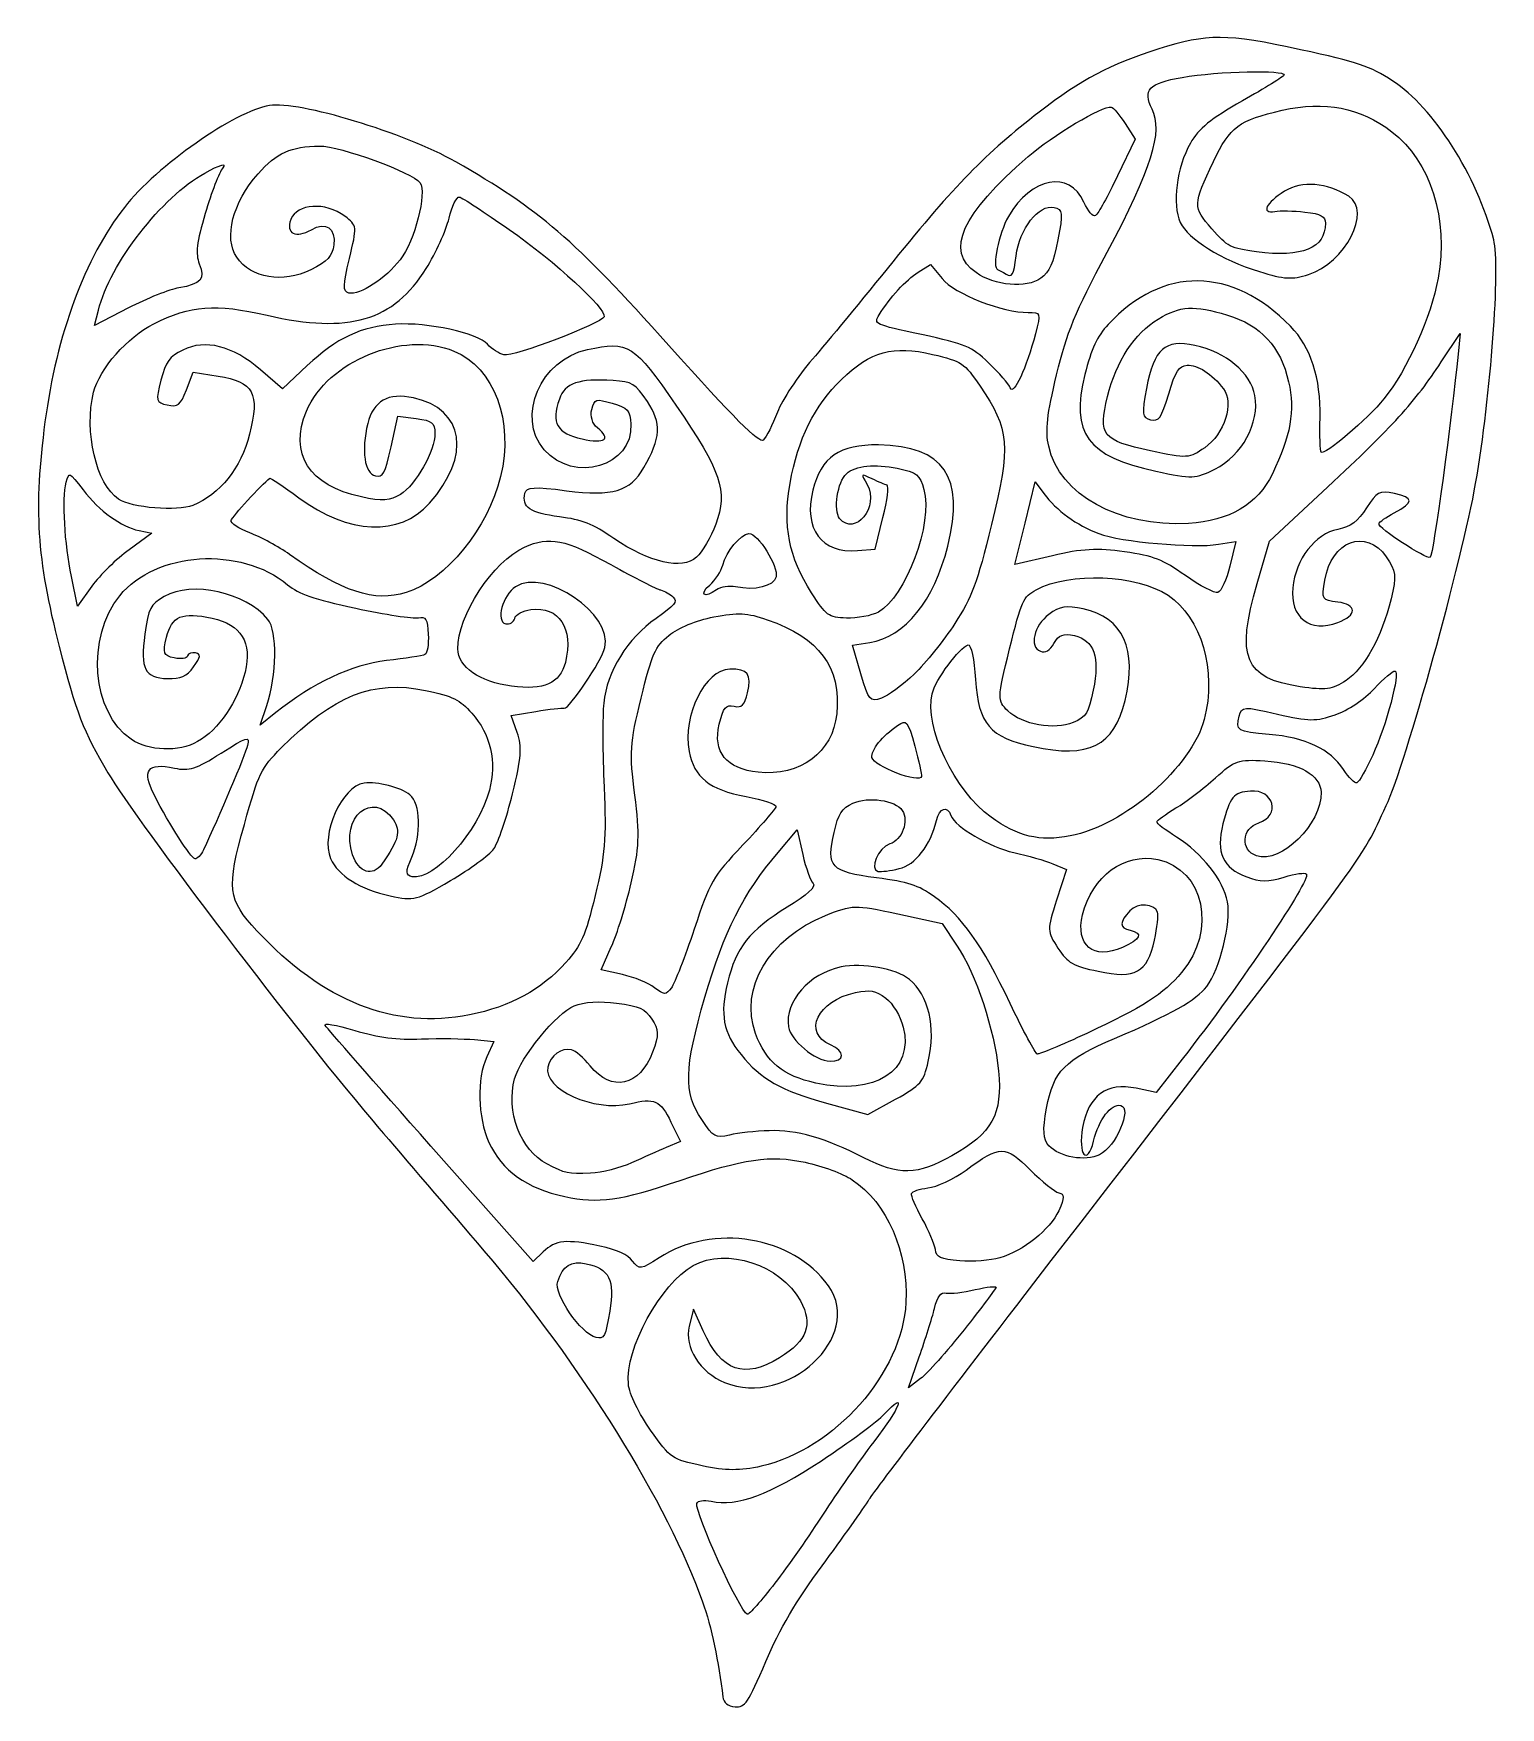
# Model space of a CAD drawing. Header units: centimetres. Extents: x -12.8 to 8.7, y -12.8 to 11.7.
import ezdxf

# ---------------------------------------------------------------- set-up
doc = ezdxf.new("R2010")
doc.units = ezdxf.units.CM
doc.header["$MEASUREMENT"] = 0
doc.layers.add('Layer 1', color=7, linetype='Continuous')

msp = doc.modelspace()

# ---------------------------------------------------------------- linework, layer by layer
at = {"layer": 'Layer 1'}
for points, knots in [([(-2.684, -12.62624), (-2.74182, -12.12007), (-2.85357, -11.59576), (-2.98028, -11.23608), (-2.98028, -11.23608), (-3.4814, -9.81368), (-4.77601, -7.73413), (-6.18021, -6.09601), (-6.18021, -6.09601), (-6.6814, -5.51133), (-7.37288, -4.70416), (-7.71682, -4.3023), (-7.71682, -4.3023), (-8.84978, -2.97858), (-11.25061, 0.17038), (-11.68164, 0.898), (-11.68164, 0.898), (-12.0406, 1.50397), (-12.14866, 1.78415), (-12.39422, 2.74558), (-12.39422, 2.74558), (-12.72473, 4.03961), (-12.77048, 4.76262), (-12.60217, 6.03211), (-12.60217, 6.03211), (-12.43247, 7.31213), (-12.01748, 8.43447), (-11.44101, 9.17245), (-11.44101, 9.17245), (-10.96813, 9.77781), (-9.82295, 10.58155), (-9.318, 10.66247), (-9.318, 10.66247), (-8.88766, 10.73143), (-7.3379, 10.26297), (-6.59232, 9.83855), (-6.59232, 9.83855), (-5.37073, 9.14317), (-4.86329, 8.70588), (-3.47443, 7.15174), (-3.47443, 7.15174), (-2.52268, 6.08672), (-2.14952, 5.71312), (-2.0919, 5.76759), (-2.0919, 5.76759), (-2.0485, 5.80863), (-1.95589, 5.99123), (-1.8861, 6.17337), (-1.8861, 6.17337), (-1.81631, 6.35551), (-1.58589, 6.70493), (-1.37405, 6.94986), (-1.37405, 6.94986), (-1.16221, 7.19479), (-0.63223, 7.83711), (-0.19633, 8.37723), (-0.19633, 8.37723), (0.70545, 9.4946), (1.16086, 9.96027), (1.94515, 10.56697), (1.94515, 10.56697), (2.56591, 11.04717), (2.97311, 11.26208), (3.69426, 11.49011), (3.69426, 11.49011), (4.41133, 11.71685), (4.67964, 11.71549), (5.76897, 11.47957), (5.76897, 11.47957), (6.61273, 11.29684), (6.77777, 11.24075), (7.11712, 11.02135), (7.11712, 11.02135), (7.71408, 10.63541), (8.34767, 9.63966), (8.59464, 8.69929), (8.59464, 8.69929), (8.69444, 8.31931), (8.55419, 6.42688), (8.33028, 5.13226), (8.33028, 5.13226), (8.13977, 4.0307), (7.30292, 1.01133), (7.02339, 0.41694), (7.02339, 0.41694), (6.62342, -0.43352), (6.92059, -0.02984), (2.12213, -6.24092), (2.12213, -6.24092), (0.74266, -8.02649), (-0.45589, -9.59857), (-0.54132, -9.73444), (-0.54132, -9.73444), (-0.62675, -9.8703), (-0.93765, -10.30822), (-1.2322, -10.70759), (-1.2322, -10.70759), (-1.6092, -11.21873), (-1.85273, -11.63336), (-2.05477, -12.10808), (-2.05477, -12.10808), (-2.31459, -12.71851), (-2.35731, -12.78124), (-2.50543, -12.76973), (-2.50543, -12.76973), (-2.61185, -12.76147), (-2.67428, -12.7113), (-2.684, -12.62624)], [0, 0, 0, 0, 0.03571429, 0.03571429, 0.03571429, 0.03571429, 0.07142857, 0.07142857, 0.07142857, 0.07142857, 0.10714286, 0.10714286, 0.10714286, 0.10714286, 0.14285714, 0.14285714, 0.14285714, 0.14285714, 0.17857143, 0.17857143, 0.17857143, 0.17857143, 0.21428571, 0.21428571, 0.21428571, 0.21428571, 0.25, 0.25, 0.25, 0.25, 0.28571429, 0.28571429, 0.28571429, 0.28571429, 0.32142857, 0.32142857, 0.32142857, 0.32142857, 0.35714286, 0.35714286, 0.35714286, 0.35714286, 0.39285714, 0.39285714, 0.39285714, 0.39285714, 0.42857143, 0.42857143, 0.42857143, 0.42857143, 0.46428571, 0.46428571, 0.46428571, 0.46428571, 0.5, 0.5, 0.5, 0.5, 0.53571429, 0.53571429, 0.53571429, 0.53571429, 0.57142857, 0.57142857, 0.57142857, 0.57142857, 0.60714286, 0.60714286, 0.60714286, 0.60714286, 0.64285714, 0.64285714, 0.64285714, 0.64285714, 0.67857143, 0.67857143, 0.67857143, 0.67857143, 0.71428571, 0.71428571, 0.71428571, 0.71428571, 0.75, 0.75, 0.75, 0.75, 0.78571429, 0.78571429, 0.78571429, 0.78571429, 0.82142857, 0.82142857, 0.82142857, 0.82142857, 0.85714286, 0.85714286, 0.85714286, 0.85714286, 0.89285714, 0.89285714, 0.89285714, 0.89285714, 0.92857143, 0.92857143, 0.92857143, 0.92857143, 1, 1, 1, 1]), ([(4.12959, 4.54731), (4.72792, 4.58243), (5.14148, 4.8267), (5.35671, 5.2721), (5.35671, 5.2721), (5.62366, 5.82457), (5.68958, 6.19961), (5.59369, 6.62036), (5.59369, 6.62036), (5.4771, 7.13191), (5.18412, 7.45145), (4.69918, 7.59595), (4.69918, 7.59595), (4.20158, 7.74421), (4.01297, 7.73345), (3.68756, 7.53823), (3.68756, 7.53823), (3.33687, 7.32784), (3.07325, 6.92477), (2.9448, 6.40258), (2.9448, 6.40258), (2.80526, 5.83533), (2.86371, 5.76156), (3.57346, 5.60911), (3.57346, 5.60911), (4.10972, 5.49393), (4.14141, 5.49573), (4.36688, 5.65436), (4.36688, 5.65436), (4.65435, 5.85661), (4.79987, 6.31279), (4.64184, 6.51635), (4.64184, 6.51635), (4.47035, 6.73727), (4.26066, 6.87287), (4.10847, 6.86127), (4.10847, 6.86127), (3.98849, 6.85212), (3.93984, 6.77633), (3.83939, 6.44203), (3.83939, 6.44203), (3.73193, 6.08436), (3.69918, 6.03774), (3.57428, 6.06456), (3.57428, 6.06456), (3.44899, 6.09148), (3.44176, 6.14678), (3.51437, 6.52246), (3.51437, 6.52246), (3.62717, 7.10613), (3.7844, 7.24612), (4.22162, 7.15221), (4.22162, 7.15221), (4.67709, 7.05438), (5.03888, 6.75192), (5.10022, 6.41772), (5.10022, 6.41772), (5.17334, 6.01926), (4.91359, 5.54174), (4.51424, 5.34049), (4.51424, 5.34049), (4.23606, 5.2003), (4.18, 5.19844), (3.65163, 5.31193), (3.65163, 5.31193), (2.64605, 5.52793), (2.39872, 5.86499), (2.61365, 6.72653), (2.61365, 6.72653), (2.7081, 7.10515), (2.79044, 7.28192), (2.95495, 7.45933), (2.95495, 7.45933), (3.75051, 8.31728), (4.76584, 8.30666), (5.62182, 7.43143), (5.62182, 7.43143), (5.92012, 7.12643), (6.06625, 6.67413), (6.05402, 6.09367), (6.05402, 6.09367), (6.04859, 5.83602), (6.05519, 5.60873), (6.06869, 5.58859), (6.06869, 5.58859), (6.10859, 5.52904), (6.75494, 6.07727), (6.98811, 6.36844), (6.98811, 6.36844), (7.33414, 6.80055), (7.67875, 7.56861), (7.78222, 8.13834), (7.78222, 8.13834), (7.93888, 9.00089), (7.67193, 9.84304), (7.10335, 10.27998), (7.10335, 10.27998), (6.64227, 10.6343), (6.12708, 10.73478), (5.49935, 10.59281), (5.49935, 10.59281), (4.86633, 10.44964), (4.73594, 10.35249), (4.49509, 9.8446), (4.49509, 9.8446), (4.1935, 9.20863), (4.19262, 9.17629), (4.46827, 8.86024), (4.46827, 8.86024), (4.69754, 8.59737), (4.74863, 8.57095), (5.12297, 8.52169), (5.12297, 8.52169), (5.79251, 8.43359), (6.13509, 8.57531), (6.13129, 8.93882), (6.13129, 8.93882), (6.13018, 9.04471), (6.07579, 9.07438), (5.83023, 9.10303), (5.83023, 9.10303), (5.6654, 9.12227), (5.4687, 9.12677), (5.39312, 9.11305), (5.39312, 9.11305), (5.18181, 9.07467), (5.26144, 9.23885), (5.53575, 9.40711), (5.53575, 9.40711), (5.79163, 9.56407), (6.15024, 9.53605), (6.47398, 9.33382), (6.47398, 9.33382), (6.81587, 9.12026), (6.42353, 8.36075), (5.88255, 8.18893), (5.88255, 8.18893), (5.64304, 8.11286), (5.53219, 8.11963), (5.16607, 8.23264), (5.16607, 8.23264), (4.60602, 8.40552), (4.12591, 8.70379), (4.00943, 8.9512), (4.00943, 8.9512), (3.88728, 9.21068), (3.95699, 9.75974), (4.15654, 10.10986), (4.15654, 10.10986), (4.28001, 10.3265), (4.45357, 10.46794), (4.91723, 10.72977), (4.91723, 10.72977), (5.24762, 10.91634), (5.52232, 11.08681), (5.52768, 11.10858), (5.52768, 11.10858), (5.54746, 11.189), (4.56664, 11.16644), (4.03679, 11.07429), (4.03679, 11.07429), (3.548, 10.98928), (3.45485, 10.8906), (3.59716, 10.60854), (3.59716, 10.60854), (3.76181, 10.28223), (3.59101, 9.73861), (2.93913, 8.51418), (2.93913, 8.51418), (2.45793, 7.61034), (2.35646, 7.36436), (2.19995, 6.72234), (2.19995, 6.72234), (2.05826, 6.14109), (2.03288, 5.91216), (2.08404, 5.67676), (2.08404, 5.67676), (2.23818, 4.96752), (3.10784, 4.48733), (4.12959, 4.54731)], [0, 0, 0, 0, 0.02173913, 0.02173913, 0.02173913, 0.02173913, 0.04347826, 0.04347826, 0.04347826, 0.04347826, 0.06521739, 0.06521739, 0.06521739, 0.06521739, 0.08695652, 0.08695652, 0.08695652, 0.08695652, 0.10869565, 0.10869565, 0.10869565, 0.10869565, 0.13043478, 0.13043478, 0.13043478, 0.13043478, 0.15217391, 0.15217391, 0.15217391, 0.15217391, 0.17391304, 0.17391304, 0.17391304, 0.17391304, 0.19565217, 0.19565217, 0.19565217, 0.19565217, 0.2173913, 0.2173913, 0.2173913, 0.2173913, 0.23913043, 0.23913043, 0.23913043, 0.23913043, 0.26086957, 0.26086957, 0.26086957, 0.26086957, 0.2826087, 0.2826087, 0.2826087, 0.2826087, 0.30434783, 0.30434783, 0.30434783, 0.30434783, 0.32608696, 0.32608696, 0.32608696, 0.32608696, 0.34782609, 0.34782609, 0.34782609, 0.34782609, 0.36956522, 0.36956522, 0.36956522, 0.36956522, 0.39130435, 0.39130435, 0.39130435, 0.39130435, 0.41304348, 0.41304348, 0.41304348, 0.41304348, 0.43478261, 0.43478261, 0.43478261, 0.43478261, 0.45652174, 0.45652174, 0.45652174, 0.45652174, 0.47826087, 0.47826087, 0.47826087, 0.47826087, 0.5, 0.5, 0.5, 0.5, 0.52173913, 0.52173913, 0.52173913, 0.52173913, 0.54347826, 0.54347826, 0.54347826, 0.54347826, 0.56521739, 0.56521739, 0.56521739, 0.56521739, 0.58695652, 0.58695652, 0.58695652, 0.58695652, 0.60869565, 0.60869565, 0.60869565, 0.60869565, 0.63043478, 0.63043478, 0.63043478, 0.63043478, 0.65217391, 0.65217391, 0.65217391, 0.65217391, 0.67391304, 0.67391304, 0.67391304, 0.67391304, 0.69565217, 0.69565217, 0.69565217, 0.69565217, 0.7173913, 0.7173913, 0.7173913, 0.7173913, 0.73913043, 0.73913043, 0.73913043, 0.73913043, 0.76086957, 0.76086957, 0.76086957, 0.76086957, 0.7826087, 0.7826087, 0.7826087, 0.7826087, 0.80434783, 0.80434783, 0.80434783, 0.80434783, 0.82608696, 0.82608696, 0.82608696, 0.82608696, 0.84782609, 0.84782609, 0.84782609, 0.84782609, 0.86956522, 0.86956522, 0.86956522, 0.86956522, 0.89130435, 0.89130435, 0.89130435, 0.89130435, 0.91304348, 0.91304348, 0.91304348, 0.91304348, 0.93478261, 0.93478261, 0.93478261, 0.93478261, 0.95652174, 0.95652174, 0.95652174, 0.95652174, 1, 1, 1, 1]), ([(1.96664, 8.13423), (2.09584, 8.22875), (2.15033, 8.35066), (2.21857, 8.69788), (2.21857, 8.69788), (2.29556, 9.08954), (2.28913, 9.14448), (2.16316, 9.17153), (2.16316, 9.17153), (1.93804, 9.21989), (1.65719, 8.8616), (1.60619, 8.461), (1.60619, 8.461), (1.5707, 8.18228), (1.54839, 8.14044), (1.4637, 8.1937), (1.4637, 8.1937), (1.40847, 8.22843), (1.35132, 8.25941), (1.33671, 8.26255), (1.33671, 8.26255), (1.25066, 8.28104), (1.35581, 8.80172), (1.49318, 9.03727), (1.49318, 9.03727), (1.83072, 9.61612), (2.38822, 9.72231), (2.59862, 9.24784), (2.59862, 9.24784), (2.65676, 9.11672), (2.73394, 9.02917), (2.77013, 9.05328), (2.77013, 9.05328), (2.80631, 9.0774), (2.95089, 9.33879), (3.09141, 9.63415), (3.09141, 9.63415), (3.09141, 9.63415), (3.3469, 10.17117), (3.3469, 10.17117), (3.3469, 10.17117), (3.3469, 10.17117), (3.20132, 10.39913), (3.20132, 10.39913), (3.20132, 10.39913), (3.12125, 10.5245), (3.02896, 10.63284), (2.99623, 10.63987), (2.99623, 10.63987), (2.87849, 10.66516), (2.13347, 10.22167), (1.78488, 9.9188), (1.78488, 9.9188), (0.80213, 9.06492), (0.5663, 8.5397), (1.02056, 8.2166), (1.02056, 8.2166), (1.29274, 8.02301), (1.7591, 7.98241), (1.96664, 8.13423)], [0, 0, 0, 0, 0.0625, 0.0625, 0.0625, 0.0625, 0.125, 0.125, 0.125, 0.125, 0.1875, 0.1875, 0.1875, 0.1875, 0.25, 0.25, 0.25, 0.25, 0.3125, 0.3125, 0.3125, 0.3125, 0.375, 0.375, 0.375, 0.375, 0.4375, 0.4375, 0.4375, 0.4375, 0.5, 0.5, 0.5, 0.5, 0.5625, 0.5625, 0.5625, 0.5625, 0.625, 0.625, 0.625, 0.625, 0.6875, 0.6875, 0.6875, 0.6875, 0.75, 0.75, 0.75, 0.75, 0.8125, 0.8125, 0.8125, 0.8125, 0.875, 0.875, 0.875, 0.875, 1, 1, 1, 1]), ([(-8.71211, 8.25847), (-8.46454, 8.38323), (-8.39931, 8.45409), (-8.37584, 8.62377), (-8.37584, 8.62377), (-8.34257, 8.86432), (-8.49584, 8.9678), (-8.70453, 8.84569), (-8.70453, 8.84569), (-8.93031, 8.71357), (-9.08395, 8.78942), (-9.00615, 8.9946), (-9.00615, 8.9946), (-8.91722, 9.22917), (-8.49738, 9.25464), (-8.21434, 9.04263), (-8.21434, 9.04263), (-8.03538, 8.90859), (-8.03326, 8.88883), (-8.14784, 8.42301), (-8.14784, 8.42301), (-8.24425, 8.03108), (-8.24555, 7.93742), (-8.15484, 7.91797), (-8.15484, 7.91797), (-7.99943, 7.88464), (-7.61107, 8.13657), (-7.4065, 8.40341), (-7.4065, 8.40341), (-7.18838, 8.68794), (-7.01168, 9.37905), (-7.11691, 9.53608), (-7.11691, 9.53608), (-7.21211, 9.67815), (-8.29531, 10.07273), (-8.58302, 10.07016), (-8.58302, 10.07016), (-9.00132, 10.06642), (-9.21604, 9.96974), (-9.48514, 9.66396), (-9.48514, 9.66396), (-9.85627, 9.24226), (-9.98758, 8.72756), (-9.79671, 8.44273), (-9.79671, 8.44273), (-9.59069, 8.13529), (-9.11641, 8.05472), (-8.71211, 8.25847)], [0, 0, 0, 0, 0.07692308, 0.07692308, 0.07692308, 0.07692308, 0.15384615, 0.15384615, 0.15384615, 0.15384615, 0.23076923, 0.23076923, 0.23076923, 0.23076923, 0.30769231, 0.30769231, 0.30769231, 0.30769231, 0.38461538, 0.38461538, 0.38461538, 0.38461538, 0.46153846, 0.46153846, 0.46153846, 0.46153846, 0.53846154, 0.53846154, 0.53846154, 0.53846154, 0.61538462, 0.61538462, 0.61538462, 0.61538462, 0.69230769, 0.69230769, 0.69230769, 0.69230769, 0.76923077, 0.76923077, 0.76923077, 0.76923077, 0.84615385, 0.84615385, 0.84615385, 0.84615385, 1, 1, 1, 1]), ([(-10.64398, 7.99498), (-10.31727, 8.0489), (-10.25532, 8.12172), (-10.34446, 8.34704), (-10.34446, 8.34704), (-10.40232, 8.4933), (-10.38258, 8.65998), (-10.25721, 9.08382), (-10.25721, 9.08382), (-10.16809, 9.38508), (-10.0529, 9.68558), (-10.00124, 9.75158), (-10.00124, 9.75158), (-9.94264, 9.82644), (-10.04167, 9.79712), (-10.26444, 9.67365), (-10.26444, 9.67365), (-10.89509, 9.32411), (-11.64896, 8.35182), (-11.8211, 7.66597), (-11.8211, 7.66597), (-11.8211, 7.66597), (-11.87669, 7.44449), (-11.87669, 7.44449), (-11.87669, 7.44449), (-11.87669, 7.44449), (-11.38262, 7.69956), (-11.38262, 7.69956), (-11.38262, 7.69956), (-11.11088, 7.83984), (-10.77849, 7.97278), (-10.64398, 7.99498)], [0, 0, 0, 0, 0.11111111, 0.11111111, 0.11111111, 0.11111111, 0.22222222, 0.22222222, 0.22222222, 0.22222222, 0.33333333, 0.33333333, 0.33333333, 0.33333333, 0.44444444, 0.44444444, 0.44444444, 0.44444444, 0.55555556, 0.55555556, 0.55555556, 0.55555556, 0.66666667, 0.66666667, 0.66666667, 0.66666667, 0.77777778, 0.77777778, 0.77777778, 0.77777778, 1, 1, 1, 1]), ([(-10.43974, 4.81103), (-10.04009, 4.97369), (-9.73607, 5.35562), (-9.6087, 5.85504), (-9.6087, 5.85504), (-9.45707, 6.44957), (-9.54956, 6.62041), (-10.06736, 6.70224), (-10.06736, 6.70224), (-10.06736, 6.70224), (-10.43229, 6.75992), (-10.43229, 6.75992), (-10.43229, 6.75992), (-10.43229, 6.75992), (-10.53342, 6.50125), (-10.53342, 6.50125), (-10.53342, 6.50125), (-10.62107, 6.27708), (-10.65831, 6.24769), (-10.81268, 6.28085), (-10.81268, 6.28085), (-10.97914, 6.31661), (-10.98521, 6.3404), (-10.90544, 6.64415), (-10.90544, 6.64415), (-10.8349, 6.91273), (-10.77954, 6.98912), (-10.58679, 7.08391), (-10.58679, 7.08391), (-10.25309, 7.24801), (-9.85854, 7.14763), (-9.44936, 6.79454), (-9.44936, 6.79454), (-9.44936, 6.79454), (-9.12553, 6.5151), (-9.12553, 6.5151), (-9.12553, 6.5151), (-9.12553, 6.5151), (-8.76423, 6.85712), (-8.76423, 6.85712), (-8.76423, 6.85712), (-8.34054, 7.25818), (-7.97107, 7.43174), (-7.4754, 7.46254), (-7.4754, 7.46254), (-7.00047, 7.49205), (-6.27434, 7.3341), (-6.12644, 7.16911), (-6.12644, 7.16911), (-6.0636, 7.09901), (-5.95716, 7.02883), (-5.88992, 7.01316), (-5.88992, 7.01316), (-5.74722, 6.97991), (-4.44969, 7.47399), (-4.42156, 7.5723), (-4.42156, 7.5723), (-4.38778, 7.6903), (-5.13663, 8.37792), (-5.81274, 8.84973), (-5.81274, 8.84973), (-6.1744, 9.1021), (-6.5017, 9.31534), (-6.54009, 9.32358), (-6.54009, 9.32358), (-6.57848, 9.33183), (-6.64596, 9.19193), (-6.69005, 9.01269), (-6.69005, 9.01269), (-6.73413, 8.83346), (-6.88447, 8.50269), (-7.02413, 8.27764), (-7.02413, 8.27764), (-7.5001, 7.51067), (-8.15556, 7.31817), (-9.35322, 7.59362), (-9.35322, 7.59362), (-10.11, 7.76767), (-10.47067, 7.74062), (-11.00874, 7.46946), (-11.00874, 7.46946), (-11.39446, 7.27507), (-11.80671, 6.80697), (-11.89128, 6.46734), (-11.89128, 6.46734), (-12.0332, 5.89741), (-11.85047, 5.11317), (-11.52674, 4.90278), (-11.52674, 4.90278), (-11.32916, 4.77439), (-10.66708, 4.7185), (-10.43974, 4.81103)], [0, 0, 0, 0, 0.04166667, 0.04166667, 0.04166667, 0.04166667, 0.08333333, 0.08333333, 0.08333333, 0.08333333, 0.125, 0.125, 0.125, 0.125, 0.16666667, 0.16666667, 0.16666667, 0.16666667, 0.20833333, 0.20833333, 0.20833333, 0.20833333, 0.25, 0.25, 0.25, 0.25, 0.29166667, 0.29166667, 0.29166667, 0.29166667, 0.33333333, 0.33333333, 0.33333333, 0.33333333, 0.375, 0.375, 0.375, 0.375, 0.41666667, 0.41666667, 0.41666667, 0.41666667, 0.45833333, 0.45833333, 0.45833333, 0.45833333, 0.5, 0.5, 0.5, 0.5, 0.54166667, 0.54166667, 0.54166667, 0.54166667, 0.58333333, 0.58333333, 0.58333333, 0.58333333, 0.625, 0.625, 0.625, 0.625, 0.66666667, 0.66666667, 0.66666667, 0.66666667, 0.70833333, 0.70833333, 0.70833333, 0.70833333, 0.75, 0.75, 0.75, 0.75, 0.79166667, 0.79166667, 0.79166667, 0.79166667, 0.83333333, 0.83333333, 0.83333333, 0.83333333, 0.875, 0.875, 0.875, 0.875, 0.91666667, 0.91666667, 0.91666667, 0.91666667, 1, 1, 1, 1]), ([(1.89002, 7.3214), (1.97066, 7.62736), (1.96714, 7.63767), (1.78331, 7.63424), (1.78331, 7.63424), (1.41372, 7.62734), (0.70227, 7.90709), (0.52275, 8.12989), (0.52275, 8.12989), (0.52275, 8.12989), (0.35545, 8.33754), (0.35545, 8.33754), (0.35545, 8.33754), (0.35545, 8.33754), (0.17616, 8.22419), (0.17616, 8.22419), (0.17616, 8.22419), (-0.00639, 8.10878), (-0.24182, 7.85193), (-0.39537, 7.60067), (-0.39537, 7.60067), (-0.47971, 7.46266), (-0.47345, 7.45972), (0.22277, 7.31018), (0.22277, 7.31018), (0.8766, 7.16974), (0.94573, 7.14057), (1.20465, 6.89584), (1.20465, 6.89584), (1.35784, 6.75104), (1.50067, 6.5863), (1.52205, 6.52975), (1.52205, 6.52975), (1.56715, 6.41046), (1.75834, 6.82179), (1.89002, 7.3214)], [0, 0, 0, 0, 0.1, 0.1, 0.1, 0.1, 0.2, 0.2, 0.2, 0.2, 0.3, 0.3, 0.3, 0.3, 0.4, 0.4, 0.4, 0.4, 0.5, 0.5, 0.5, 0.5, 0.6, 0.6, 0.6, 0.6, 0.7, 0.7, 0.7, 0.7, 0.8, 0.8, 0.8, 0.8, 1, 1, 1, 1]), ([(-7.31991, 3.53563), (-6.73204, 3.72234), (-6.1232, 4.46967), (-5.93665, 5.2335), (-5.93665, 5.2335), (-5.73858, 6.04457), (-6.03054, 6.82948), (-6.61965, 7.06965), (-6.61965, 7.06965), (-7.36531, 7.37364), (-8.46742, 6.92471), (-8.77621, 6.1912), (-8.77621, 6.1912), (-9.03838, 5.56843), (-8.73826, 5.09926), (-7.97251, 4.93478), (-7.97251, 4.93478), (-7.66723, 4.86921), (-7.55164, 4.87638), (-7.40283, 4.97013), (-7.40283, 4.97013), (-7.17544, 5.11339), (-6.89097, 5.61473), (-6.89627, 5.86286), (-6.89627, 5.86286), (-6.89969, 6.0229), (-6.93219, 6.04878), (-7.16998, 6.08081), (-7.16998, 6.08081), (-7.16998, 6.08081), (-7.43982, 6.11715), (-7.43982, 6.11715), (-7.43982, 6.11715), (-7.43982, 6.11715), (-7.53937, 5.66538), (-7.53937, 5.66538), (-7.53937, 5.66538), (-7.62638, 5.27055), (-7.65514, 5.21709), (-7.76763, 5.24126), (-7.76763, 5.24126), (-7.92685, 5.27546), (-7.97617, 5.61397), (-7.87931, 6.00775), (-7.87931, 6.00775), (-7.79712, 6.34185), (-7.58201, 6.46313), (-7.21241, 6.38374), (-7.21241, 6.38374), (-6.46357, 6.22289), (-6.35905, 5.53482), (-6.97808, 4.8411), (-6.97808, 4.8411), (-7.41457, 4.35194), (-8.15656, 4.38374), (-8.88819, 4.92296), (-8.88819, 4.92296), (-9.11143, 5.08749), (-9.3029, 5.21534), (-9.31367, 5.20706), (-9.31367, 5.20706), (-9.4367, 5.1125), (-9.86483, 4.64499), (-9.87822, 4.59058), (-9.87822, 4.59058), (-9.88789, 4.55124), (-9.76461, 4.4692), (-9.60426, 4.40825), (-9.60426, 4.40825), (-9.4439, 4.34731), (-9.1834, 4.20557), (-9.02536, 4.09328), (-9.02536, 4.09328), (-8.25286, 3.5444), (-7.77957, 3.38964), (-7.31991, 3.53563)], [0, 0, 0, 0, 0.05, 0.05, 0.05, 0.05, 0.1, 0.1, 0.1, 0.1, 0.15, 0.15, 0.15, 0.15, 0.2, 0.2, 0.2, 0.2, 0.25, 0.25, 0.25, 0.25, 0.3, 0.3, 0.3, 0.3, 0.35, 0.35, 0.35, 0.35, 0.4, 0.4, 0.4, 0.4, 0.45, 0.45, 0.45, 0.45, 0.5, 0.5, 0.5, 0.5, 0.55, 0.55, 0.55, 0.55, 0.6, 0.6, 0.6, 0.6, 0.65, 0.65, 0.65, 0.65, 0.7, 0.7, 0.7, 0.7, 0.75, 0.75, 0.75, 0.75, 0.8, 0.8, 0.8, 0.8, 0.85, 0.85, 0.85, 0.85, 0.9, 0.9, 0.9, 0.9, 1, 1, 1, 1]), ([(-3.06899, 4.05134), (-2.98497, 4.12669), (-2.85874, 4.34577), (-2.78849, 4.5382), (-2.78849, 4.5382), (-2.61052, 5.02563), (-2.70406, 5.30531), (-3.36997, 6.27689), (-3.36997, 6.27689), (-3.98136, 7.16892), (-4.06281, 7.22012), (-4.6656, 7.09126), (-4.6656, 7.09126), (-5.35166, 6.94459), (-5.7133, 6.10704), (-5.29832, 5.62588), (-5.29832, 5.62588), (-4.86665, 5.12536), (-3.99473, 5.38248), (-4.02895, 6.00019), (-4.02895, 6.00019), (-4.03991, 6.1981), (-4.07607, 6.23868), (-4.30143, 6.30596), (-4.30143, 6.30596), (-4.53843, 6.3767), (-4.56491, 6.36874), (-4.60263, 6.2154), (-4.60263, 6.2154), (-4.62723, 6.11542), (-4.59334, 6.00599), (-4.51902, 5.9454), (-4.51902, 5.9454), (-4.31315, 5.77759), (-4.40581, 5.7108), (-4.74377, 5.78339), (-4.74377, 5.78339), (-5.11003, 5.86206), (-5.2002, 6.01991), (-5.07647, 6.3658), (-5.07647, 6.3658), (-4.99229, 6.60115), (-4.7944, 6.66972), (-4.29103, 6.63798), (-4.29103, 6.63798), (-4.00621, 6.62002), (-3.96681, 6.59586), (-3.78861, 6.32994), (-3.78861, 6.32994), (-3.57821, 6.01597), (-3.58991, 5.79515), (-3.83974, 5.36458), (-3.83974, 5.36458), (-4.04327, 5.01382), (-4.2948, 4.93849), (-4.97045, 5.02595), (-4.97045, 5.02595), (-5.44839, 5.08782), (-5.55677, 5.08112), (-5.57961, 4.98829), (-5.57961, 4.98829), (-5.62986, 4.78402), (-5.50409, 4.69799), (-5.07536, 4.64337), (-5.07536, 4.64337), (-4.73966, 4.6006), (-4.59264, 4.54233), (-4.27883, 4.32771), (-4.27883, 4.32771), (-3.76035, 3.97308), (-3.2789, 3.8631), (-3.06899, 4.05134)], [0, 0, 0, 0, 0.05263158, 0.05263158, 0.05263158, 0.05263158, 0.10526316, 0.10526316, 0.10526316, 0.10526316, 0.15789474, 0.15789474, 0.15789474, 0.15789474, 0.21052632, 0.21052632, 0.21052632, 0.21052632, 0.26315789, 0.26315789, 0.26315789, 0.26315789, 0.31578947, 0.31578947, 0.31578947, 0.31578947, 0.36842105, 0.36842105, 0.36842105, 0.36842105, 0.42105263, 0.42105263, 0.42105263, 0.42105263, 0.47368421, 0.47368421, 0.47368421, 0.47368421, 0.52631579, 0.52631579, 0.52631579, 0.52631579, 0.57894737, 0.57894737, 0.57894737, 0.57894737, 0.63157895, 0.63157895, 0.63157895, 0.63157895, 0.68421053, 0.68421053, 0.68421053, 0.68421053, 0.73684211, 0.73684211, 0.73684211, 0.73684211, 0.78947368, 0.78947368, 0.78947368, 0.78947368, 0.84210526, 0.84210526, 0.84210526, 0.84210526, 0.89473684, 0.89473684, 0.89473684, 0.89473684, 1, 1, 1, 1]), ([(0.11491, 2.34144), (0.28203, 2.50213), (0.54981, 2.83597), (0.70998, 3.0833), (0.70998, 3.0833), (0.96539, 3.47771), (1.03139, 3.65577), (1.24685, 4.53168), (1.24685, 4.53168), (1.53055, 5.68499), (1.51054, 5.92648), (1.07898, 6.55725), (1.07898, 6.55725), (0.8455, 6.89851), (0.81525, 6.91868), (0.38478, 7.02012), (0.38478, 7.02012), (-0.19475, 7.15669), (-0.52204, 7.06697), (-0.94683, 6.6551), (-0.94683, 6.6551), (-1.34455, 6.26946), (-1.58547, 5.78314), (-1.70125, 5.13219), (-1.70125, 5.13219), (-1.81006, 4.5204), (-1.71791, 4.04982), (-1.38822, 3.53363), (-1.38822, 3.53363), (-1.17267, 3.19616), (-1.14067, 3.17298), (-0.87571, 3.16224), (-0.87571, 3.16224), (-0.72028, 3.15594), (-0.50983, 3.19566), (-0.40805, 3.25052), (-0.40805, 3.25052), (-0.01069, 3.46468), (0.39601, 4.55686), (0.25896, 5.04179), (0.25896, 5.04179), (0.19698, 5.26108), (0.15941, 5.29098), (-0.13306, 5.35381), (-0.13306, 5.35381), (-0.45558, 5.42308), (-0.74234, 5.39267), (-0.87582, 5.27504), (-0.87582, 5.27504), (-1.00471, 5.16144), (-1.0699, 4.73378), (-0.97587, 4.6187), (-0.97587, 4.6187), (-0.75252, 4.34538), (-0.38751, 4.79524), (-0.57314, 5.11505), (-0.57314, 5.11505), (-0.66766, 5.2779), (-0.66645, 5.27933), (-0.5017, 5.19961), (-0.5017, 5.19961), (-0.40953, 5.15501), (-0.31017, 5.11294), (-0.2809, 5.10613), (-0.2809, 5.10613), (-0.25163, 5.09932), (-0.2787, 4.88634), (-0.34106, 4.63285), (-0.34106, 4.63285), (-0.34106, 4.63285), (-0.45443, 4.17196), (-0.45443, 4.17196), (-0.45443, 4.17196), (-0.45443, 4.17196), (-0.71168, 4.14958), (-0.71168, 4.14958), (-0.71168, 4.14958), (-1.23891, 4.10371), (-1.50744, 4.46547), (-1.36774, 5.0334), (-1.36774, 5.0334), (-1.24901, 5.51606), (-0.97281, 5.70627), (-0.40701, 5.69504), (-0.40701, 5.69504), (0.55704, 5.67589), (0.85776, 5.23703), (0.60656, 4.21585), (0.60656, 4.21585), (0.40978, 3.41588), (-0.01758, 2.88729), (-0.53454, 2.80445), (-0.53454, 2.80445), (-0.53454, 2.80445), (-0.78816, 2.76381), (-0.78816, 2.76381), (-0.78816, 2.76381), (-0.78816, 2.76381), (-0.66433, 2.34643), (-0.66433, 2.34643), (-0.66433, 2.34643), (-0.5469, 1.95062), (-0.53141, 1.93216), (-0.36472, 1.98916), (-0.36472, 1.98916), (-0.26804, 2.02222), (-0.05221, 2.18074), (0.11491, 2.34144)], [0, 0, 0, 0, 0.03571429, 0.03571429, 0.03571429, 0.03571429, 0.07142857, 0.07142857, 0.07142857, 0.07142857, 0.10714286, 0.10714286, 0.10714286, 0.10714286, 0.14285714, 0.14285714, 0.14285714, 0.14285714, 0.17857143, 0.17857143, 0.17857143, 0.17857143, 0.21428571, 0.21428571, 0.21428571, 0.21428571, 0.25, 0.25, 0.25, 0.25, 0.28571429, 0.28571429, 0.28571429, 0.28571429, 0.32142857, 0.32142857, 0.32142857, 0.32142857, 0.35714286, 0.35714286, 0.35714286, 0.35714286, 0.39285714, 0.39285714, 0.39285714, 0.39285714, 0.42857143, 0.42857143, 0.42857143, 0.42857143, 0.46428571, 0.46428571, 0.46428571, 0.46428571, 0.5, 0.5, 0.5, 0.5, 0.53571429, 0.53571429, 0.53571429, 0.53571429, 0.57142857, 0.57142857, 0.57142857, 0.57142857, 0.60714286, 0.60714286, 0.60714286, 0.60714286, 0.64285714, 0.64285714, 0.64285714, 0.64285714, 0.67857143, 0.67857143, 0.67857143, 0.67857143, 0.71428571, 0.71428571, 0.71428571, 0.71428571, 0.75, 0.75, 0.75, 0.75, 0.78571429, 0.78571429, 0.78571429, 0.78571429, 0.82142857, 0.82142857, 0.82142857, 0.82142857, 0.85714286, 0.85714286, 0.85714286, 0.85714286, 0.89285714, 0.89285714, 0.89285714, 0.89285714, 0.92857143, 0.92857143, 0.92857143, 0.92857143, 1, 1, 1, 1]), ([(6.43399, 2.24869), (6.70597, 2.42847), (6.95341, 2.87684), (7.09235, 3.44167), (7.09235, 3.44167), (7.17539, 3.77925), (7.16713, 3.85334), (7.02369, 4.05754), (7.02369, 4.05754), (6.72425, 4.48381), (6.21989, 4.2932), (6.12417, 3.71759), (6.12417, 3.71759), (6.07655, 3.4312), (6.08089, 3.42376), (6.31213, 3.3956), (6.31213, 3.3956), (6.59696, 3.3609), (6.59879, 3.20368), (6.31561, 3.09643), (6.31561, 3.09643), (5.90679, 2.94159), (5.61156, 3.16903), (5.65492, 3.6054), (5.65492, 3.6054), (5.69619, 4.02064), (5.98445, 4.39531), (6.31244, 4.46002), (6.31244, 4.46002), (6.50292, 4.4976), (6.60952, 4.57687), (6.73302, 4.77274), (6.73302, 4.77274), (6.885, 5.01379), (6.91816, 5.03088), (7.14106, 4.983), (7.14106, 4.983), (7.43013, 4.92091), (7.42991, 4.86091), (7.14004, 4.70283), (7.14004, 4.70283), (7.02091, 4.63787), (6.91872, 4.5655), (6.91294, 4.542), (6.91294, 4.542), (6.89778, 4.48037), (7.60864, 4.01761), (7.66648, 4.05146), (7.66648, 4.05146), (7.70828, 4.07592), (7.98808, 6.12037), (8.07302, 7.02202), (8.07302, 7.02202), (8.07302, 7.02202), (8.10179, 7.32738), (8.10179, 7.32738), (8.10179, 7.32738), (8.10179, 7.32738), (7.82762, 6.91025), (7.82762, 6.91025), (7.82762, 6.91025), (7.43784, 6.31725), (7.12343, 5.97138), (6.16078, 5.07664), (6.16078, 5.07664), (6.16078, 5.07664), (5.31345, 4.28907), (5.31345, 4.28907), (5.31345, 4.28907), (5.31345, 4.28907), (5.13354, 3.66634), (5.13354, 3.66634), (5.13354, 3.66634), (4.82061, 2.58315), (4.94616, 2.28222), (5.76305, 2.15756), (5.76305, 2.15756), (6.13401, 2.10095), (6.23026, 2.11402), (6.43399, 2.24869)], [0, 0, 0, 0, 0.04761905, 0.04761905, 0.04761905, 0.04761905, 0.0952381, 0.0952381, 0.0952381, 0.0952381, 0.14285714, 0.14285714, 0.14285714, 0.14285714, 0.19047619, 0.19047619, 0.19047619, 0.19047619, 0.23809524, 0.23809524, 0.23809524, 0.23809524, 0.28571429, 0.28571429, 0.28571429, 0.28571429, 0.33333333, 0.33333333, 0.33333333, 0.33333333, 0.38095238, 0.38095238, 0.38095238, 0.38095238, 0.42857143, 0.42857143, 0.42857143, 0.42857143, 0.47619048, 0.47619048, 0.47619048, 0.47619048, 0.52380952, 0.52380952, 0.52380952, 0.52380952, 0.57142857, 0.57142857, 0.57142857, 0.57142857, 0.61904762, 0.61904762, 0.61904762, 0.61904762, 0.66666667, 0.66666667, 0.66666667, 0.66666667, 0.71428571, 0.71428571, 0.71428571, 0.71428571, 0.76190476, 0.76190476, 0.76190476, 0.76190476, 0.80952381, 0.80952381, 0.80952381, 0.80952381, 0.85714286, 0.85714286, 0.85714286, 0.85714286, 0.9047619, 0.9047619, 0.9047619, 0.9047619, 1, 1, 1, 1]), ([(-11.37215, 4.16172), (-11.37215, 4.16172), (-11.03978, 4.40197), (-11.03978, 4.40197), (-11.03978, 4.40197), (-11.03978, 4.40197), (-11.22496, 4.44175), (-11.22496, 4.44175), (-11.22496, 4.44175), (-11.4922, 4.49915), (-11.803, 4.7251), (-12.04314, 5.03656), (-12.04314, 5.03656), (-12.25049, 5.30551), (-12.25259, 5.30645), (-12.29146, 5.14844), (-12.29146, 5.14844), (-12.35198, 4.90242), (-12.316, 4.24879), (-12.21562, 3.77057), (-12.21562, 3.77057), (-12.21562, 3.77057), (-12.12487, 3.33826), (-12.12487, 3.33826), (-12.12487, 3.33826), (-12.12487, 3.33826), (-11.9147, 3.62987), (-11.9147, 3.62987), (-11.9147, 3.62987), (-11.7991, 3.79025), (-11.55496, 4.02959), (-11.37215, 4.16172)], [0, 0, 0, 0, 0.11111111, 0.11111111, 0.11111111, 0.11111111, 0.22222222, 0.22222222, 0.22222222, 0.22222222, 0.33333333, 0.33333333, 0.33333333, 0.33333333, 0.44444444, 0.44444444, 0.44444444, 0.44444444, 0.55555556, 0.55555556, 0.55555556, 0.55555556, 0.66666667, 0.66666667, 0.66666667, 0.66666667, 0.77777778, 0.77777778, 0.77777778, 0.77777778, 1, 1, 1, 1]), ([(3.19154, 4.13143), (3.6307, 4.06751), (3.74585, 4.02262), (4.08412, 3.78343), (4.08412, 3.78343), (4.29772, 3.6324), (4.51176, 3.5213), (4.55977, 3.53655), (4.55977, 3.53655), (4.60778, 3.55179), (4.68678, 3.72575), (4.73533, 3.92313), (4.73533, 3.92313), (4.73533, 3.92313), (4.8236, 4.28198), (4.8236, 4.28198), (4.8236, 4.28198), (4.8236, 4.28198), (4.5698, 4.24132), (4.5698, 4.24132), (4.5698, 4.24132), (4.1977, 4.1817), (3.13807, 4.27664), (2.81588, 4.39847), (2.81588, 4.39847), (2.49385, 4.52023), (2.19537, 4.73791), (2.01426, 4.98308), (2.01426, 4.98308), (2.01426, 4.98308), (1.88765, 5.15449), (1.88765, 5.15449), (1.88765, 5.15449), (1.88765, 5.15449), (1.7389, 4.54979), (1.7389, 4.54979), (1.7389, 4.54979), (1.7389, 4.54979), (1.59015, 3.94509), (1.59015, 3.94509), (1.59015, 3.94509), (1.59015, 3.94509), (2.13874, 4.07495), (2.13874, 4.07495), (2.13874, 4.07495), (2.56129, 4.17498), (2.80316, 4.18796), (3.19154, 4.13143)], [0, 0, 0, 0, 0.07692308, 0.07692308, 0.07692308, 0.07692308, 0.15384615, 0.15384615, 0.15384615, 0.15384615, 0.23076923, 0.23076923, 0.23076923, 0.23076923, 0.30769231, 0.30769231, 0.30769231, 0.30769231, 0.38461538, 0.38461538, 0.38461538, 0.38461538, 0.46153846, 0.46153846, 0.46153846, 0.46153846, 0.53846154, 0.53846154, 0.53846154, 0.53846154, 0.61538462, 0.61538462, 0.61538462, 0.61538462, 0.69230769, 0.69230769, 0.69230769, 0.69230769, 0.76923077, 0.76923077, 0.76923077, 0.76923077, 0.84615385, 0.84615385, 0.84615385, 0.84615385, 1, 1, 1, 1]), ([(-10.36945, 1.35345), (-10.06545, 1.52298), (-9.77979, 1.9412), (-9.67386, 2.37183), (-9.67386, 2.37183), (-9.568, 2.80219), (-9.73151, 3.06951), (-10.15644, 3.16078), (-10.15644, 3.16078), (-10.59758, 3.25554), (-10.74713, 3.19287), (-10.82383, 2.88109), (-10.82383, 2.88109), (-10.88217, 2.6439), (-10.87068, 2.61323), (-10.71064, 2.57886), (-10.71064, 2.57886), (-10.61267, 2.55781), (-10.52514, 2.57056), (-10.51614, 2.60718), (-10.51614, 2.60718), (-10.50713, 2.64379), (-10.45445, 2.66402), (-10.39907, 2.65213), (-10.39907, 2.65213), (-10.31681, 2.63446), (-10.3221, 2.59719), (-10.42801, 2.44837), (-10.42801, 2.44837), (-10.52594, 2.31076), (-10.61884, 2.26855), (-10.80803, 2.27571), (-10.80803, 2.27571), (-11.14567, 2.2885), (-11.20998, 2.41486), (-11.13902, 2.92605), (-11.13902, 2.92605), (-11.08557, 3.31113), (-11.06334, 3.35435), (-10.85654, 3.47536), (-10.85654, 3.47536), (-10.45263, 3.71171), (-9.66625, 3.53904), (-9.34108, 3.14259), (-9.34108, 3.14259), (-9.19965, 2.97017), (-9.20816, 2.32562), (-9.35772, 1.88218), (-9.35772, 1.88218), (-9.35772, 1.88218), (-9.45503, 1.59363), (-9.45503, 1.59363), (-9.45503, 1.59363), (-9.45503, 1.59363), (-9.22397, 1.77909), (-9.22397, 1.77909), (-9.22397, 1.77909), (-8.6847, 2.21195), (-8.11414, 2.48004), (-7.60658, 2.53905), (-7.60658, 2.53905), (-7.33095, 2.5711), (-7.07742, 2.61101), (-7.04318, 2.62774), (-7.04318, 2.62774), (-7.00894, 2.64447), (-6.98656, 2.77925), (-6.99345, 2.92724), (-6.99345, 2.92724), (-7.00359, 3.14515), (-7.03133, 3.1907), (-7.13933, 3.16676), (-7.13933, 3.16676), (-7.21268, 3.15049), (-7.6253, 3.21323), (-8.05627, 3.30618), (-8.05627, 3.30618), (-8.68262, 3.44126), (-8.88255, 3.51036), (-9.05267, 3.65055), (-9.05267, 3.65055), (-9.74421, 4.22043), (-10.97688, 4.13941), (-11.50843, 3.48913), (-11.50843, 3.48913), (-12.00495, 2.88173), (-11.9168, 1.77388), (-11.34121, 1.38753), (-11.34121, 1.38753), (-11.0829, 1.21415), (-10.64669, 1.19885), (-10.36945, 1.35345)], [0, 0, 0, 0, 0.04166667, 0.04166667, 0.04166667, 0.04166667, 0.08333333, 0.08333333, 0.08333333, 0.08333333, 0.125, 0.125, 0.125, 0.125, 0.16666667, 0.16666667, 0.16666667, 0.16666667, 0.20833333, 0.20833333, 0.20833333, 0.20833333, 0.25, 0.25, 0.25, 0.25, 0.29166667, 0.29166667, 0.29166667, 0.29166667, 0.33333333, 0.33333333, 0.33333333, 0.33333333, 0.375, 0.375, 0.375, 0.375, 0.41666667, 0.41666667, 0.41666667, 0.41666667, 0.45833333, 0.45833333, 0.45833333, 0.45833333, 0.5, 0.5, 0.5, 0.5, 0.54166667, 0.54166667, 0.54166667, 0.54166667, 0.58333333, 0.58333333, 0.58333333, 0.58333333, 0.625, 0.625, 0.625, 0.625, 0.66666667, 0.66666667, 0.66666667, 0.66666667, 0.70833333, 0.70833333, 0.70833333, 0.70833333, 0.75, 0.75, 0.75, 0.75, 0.79166667, 0.79166667, 0.79166667, 0.79166667, 0.83333333, 0.83333333, 0.83333333, 0.83333333, 0.875, 0.875, 0.875, 0.875, 0.91666667, 0.91666667, 0.91666667, 0.91666667, 1, 1, 1, 1]), ([(-6.39204, -2.64478), (-5.79047, -2.52394), (-5.33859, -2.278), (-4.98031, -1.87643), (-4.98031, -1.87643), (-4.75367, -1.6224), (-4.70025, -1.50024), (-4.55168, -0.89629), (-4.55168, -0.89629), (-4.40886, -0.31568), (-4.38826, -0.0648), (-4.42172, 0.68687), (-4.42172, 0.68687), (-4.44358, 1.17813), (-4.44616, 1.73176), (-4.42744, 1.91716), (-4.42744, 1.91716), (-4.38072, 2.37997), (-4.07869, 2.86688), (-3.65789, 3.15777), (-3.65789, 3.15777), (-3.39069, 3.34247), (-3.34107, 3.40478), (-3.40965, 3.4695), (-3.40965, 3.4695), (-3.45679, 3.51399), (-3.54003, 3.56046), (-3.59462, 3.57278), (-3.59462, 3.57278), (-3.64921, 3.58509), (-3.97626, 3.75189), (-4.32141, 3.94345), (-4.32141, 3.94345), (-4.99786, 4.31887), (-5.21493, 4.36293), (-5.58497, 4.1999), (-5.58497, 4.1999), (-6.04033, 3.99928), (-6.5712, 3.18946), (-6.56097, 2.71107), (-6.56097, 2.71107), (-6.55528, 2.44445), (-6.24424, 2.2283), (-5.77537, 2.16513), (-5.77537, 2.16513), (-5.30392, 2.10161), (-5.06334, 2.20783), (-4.98837, 2.51264), (-4.98837, 2.51264), (-4.86569, 3.01133), (-5.08047, 3.34018), (-5.49395, 3.28676), (-5.49395, 3.28676), (-5.60992, 3.27177), (-5.71605, 3.21383), (-5.72978, 3.158), (-5.72978, 3.158), (-5.74352, 3.10217), (-5.80285, 3.06681), (-5.86163, 3.07944), (-5.86163, 3.07944), (-6.01001, 3.11131), (-5.90682, 3.49716), (-5.71676, 3.6211), (-5.71676, 3.6211), (-5.28822, 3.90056), (-4.28928, 3.21995), (-4.40967, 2.73053), (-4.40967, 2.73053), (-4.45723, 2.53718), (-4.93194, 1.8283), (-5.00356, 1.84368), (-5.00356, 1.84368), (-5.0359, 1.85063), (-5.22397, 1.82898), (-5.42149, 1.79558), (-5.42149, 1.79558), (-5.42149, 1.79558), (-5.78062, 1.73486), (-5.78062, 1.73486), (-5.78062, 1.73486), (-5.78062, 1.73486), (-5.69177, 1.48563), (-5.69177, 1.48563), (-5.69177, 1.48563), (-5.61908, 1.28174), (-5.63172, 1.1191), (-5.76127, 0.59154), (-5.76127, 0.59154), (-5.84836, 0.23686), (-5.97153, -0.1259), (-6.03499, -0.2146), (-6.03499, -0.2146), (-6.09844, -0.3033), (-6.38344, -0.51226), (-6.66831, -0.67895), (-6.66831, -0.67895), (-7.1654, -0.96983), (-7.20093, -0.97888), (-7.55049, -0.9038), (-7.55049, -0.9038), (-7.98621, -0.81021), (-8.31596, -0.60376), (-8.42266, -0.35778), (-8.42266, -0.35778), (-8.57443, -0.00785), (-8.25856, 0.70379), (-7.93232, 0.7469), (-7.93232, 0.7469), (-7.74115, 0.77216), (-7.3957, 0.68364), (-7.26286, 0.57536), (-7.26286, 0.57536), (-7.10715, 0.44843), (-7.09313, -0.00892), (-7.23492, -0.33634), (-7.23492, -0.33634), (-7.32911, -0.55387), (-7.32803, -0.6011), (-7.22835, -0.62251), (-7.22835, -0.62251), (-6.91089, -0.6907), (-6.25979, 0.03962), (-6.10067, 0.64235), (-6.10067, 0.64235), (-5.99115, 1.05725), (-6.08324, 1.46231), (-6.35714, 1.77037), (-6.35714, 1.77037), (-6.53486, 1.97026), (-6.63197, 2.01784), (-7.03391, 2.10196), (-7.03391, 2.10196), (-7.80058, 2.2624), (-8.37507, 2.03363), (-9.14515, 1.26124), (-9.14515, 1.26124), (-9.44515, 0.96034), (-9.47343, 0.90178), (-9.68529, 0.14298), (-9.68529, 0.14298), (-9.94856, -0.79999), (-9.93046, -0.95305), (-9.5011, -1.41482), (-9.5011, -1.41482), (-8.53854, -2.45004), (-7.48918, -2.86517), (-6.39204, -2.64478)], [0, 0, 0, 0, 0.02631579, 0.02631579, 0.02631579, 0.02631579, 0.05263158, 0.05263158, 0.05263158, 0.05263158, 0.07894737, 0.07894737, 0.07894737, 0.07894737, 0.10526316, 0.10526316, 0.10526316, 0.10526316, 0.13157895, 0.13157895, 0.13157895, 0.13157895, 0.15789474, 0.15789474, 0.15789474, 0.15789474, 0.18421053, 0.18421053, 0.18421053, 0.18421053, 0.21052632, 0.21052632, 0.21052632, 0.21052632, 0.23684211, 0.23684211, 0.23684211, 0.23684211, 0.26315789, 0.26315789, 0.26315789, 0.26315789, 0.28947368, 0.28947368, 0.28947368, 0.28947368, 0.31578947, 0.31578947, 0.31578947, 0.31578947, 0.34210526, 0.34210526, 0.34210526, 0.34210526, 0.36842105, 0.36842105, 0.36842105, 0.36842105, 0.39473684, 0.39473684, 0.39473684, 0.39473684, 0.42105263, 0.42105263, 0.42105263, 0.42105263, 0.44736842, 0.44736842, 0.44736842, 0.44736842, 0.47368421, 0.47368421, 0.47368421, 0.47368421, 0.5, 0.5, 0.5, 0.5, 0.52631579, 0.52631579, 0.52631579, 0.52631579, 0.55263158, 0.55263158, 0.55263158, 0.55263158, 0.57894737, 0.57894737, 0.57894737, 0.57894737, 0.60526316, 0.60526316, 0.60526316, 0.60526316, 0.63157895, 0.63157895, 0.63157895, 0.63157895, 0.65789474, 0.65789474, 0.65789474, 0.65789474, 0.68421053, 0.68421053, 0.68421053, 0.68421053, 0.71052632, 0.71052632, 0.71052632, 0.71052632, 0.73684211, 0.73684211, 0.73684211, 0.73684211, 0.76315789, 0.76315789, 0.76315789, 0.76315789, 0.78947368, 0.78947368, 0.78947368, 0.78947368, 0.81578947, 0.81578947, 0.81578947, 0.81578947, 0.84210526, 0.84210526, 0.84210526, 0.84210526, 0.86842105, 0.86842105, 0.86842105, 0.86842105, 0.89473684, 0.89473684, 0.89473684, 0.89473684, 0.92105263, 0.92105263, 0.92105263, 0.92105263, 0.94736842, 0.94736842, 0.94736842, 0.94736842, 1, 1, 1, 1]), ([(-2.77705, 3.57348), (-2.71476, 3.61793), (-2.58965, 3.63837), (-2.49903, 3.61891), (-2.49903, 3.61891), (-2.21603, 3.55812), (-1.93897, 3.62604), (-1.9049, 3.76455), (-1.9049, 3.76455), (-1.86745, 3.91677), (-2.17594, 4.40863), (-2.30201, 4.39773), (-2.30201, 4.39773), (-2.42582, 4.38701), (-2.6366, 4.13469), (-2.68637, 3.93761), (-2.68637, 3.93761), (-2.70972, 3.84518), (-2.79511, 3.71369), (-2.87613, 3.64541), (-2.87613, 3.64541), (-3.03991, 3.50739), (-2.95553, 3.44614), (-2.77705, 3.57348)], [0, 0, 0, 0, 0.14285714, 0.14285714, 0.14285714, 0.14285714, 0.28571429, 0.28571429, 0.28571429, 0.28571429, 0.42857143, 0.42857143, 0.42857143, 0.42857143, 0.57142857, 0.57142857, 0.57142857, 0.57142857, 0.71428571, 0.71428571, 0.71428571, 0.71428571, 1, 1, 1, 1]), ([(2.39689, -0.02721), (3.18889, 0.12291), (4.17778, 0.98283), (4.35946, 1.67939), (4.35946, 1.67939), (4.54503, 2.39088), (4.31856, 3.16845), (3.83061, 3.49514), (3.83061, 3.49514), (3.37556, 3.79982), (2.38794, 3.84109), (1.90139, 3.57577), (1.90139, 3.57577), (1.7099, 3.47135), (1.68515, 3.41646), (1.51181, 2.71175), (1.51181, 2.71175), (1.32981, 1.97188), (1.32938, 1.95662), (1.48648, 1.80365), (1.48648, 1.80365), (1.69362, 1.60195), (2.16679, 1.51861), (2.44353, 1.63509), (2.44353, 1.63509), (2.63289, 1.71479), (2.66566, 1.76784), (2.73592, 2.10846), (2.73592, 2.10846), (2.83479, 2.58786), (2.74614, 2.84276), (2.45907, 2.90442), (2.45907, 2.90442), (2.29259, 2.94018), (2.22997, 2.91608), (2.16095, 2.7897), (2.16095, 2.7897), (2.10484, 2.68694), (2.03388, 2.64598), (1.96258, 2.67519), (1.96258, 2.67519), (1.79468, 2.74397), (1.86512, 3.04815), (2.08776, 3.21582), (2.08776, 3.21582), (2.24558, 3.33468), (2.34152, 3.35025), (2.5888, 3.29713), (2.5888, 3.29713), (3.16893, 3.17252), (3.38448, 2.7009), (3.20142, 1.9567), (3.20142, 1.9567), (3.03678, 1.28742), (2.67428, 1.10552), (1.85633, 1.28173), (1.85633, 1.28173), (1.21787, 1.41927), (1.05579, 1.60802), (1.01354, 2.26318), (1.01354, 2.26318), (0.99471, 2.55513), (0.94562, 2.7833), (0.90445, 2.77022), (0.90445, 2.77022), (0.77262, 2.72835), (0.42906, 2.2611), (0.37826, 2.05458), (0.37826, 2.05458), (0.25846, 1.56754), (0.70081, 0.64048), (1.2404, 0.24775), (1.2404, 0.24775), (1.62929, -0.03531), (1.95086, -0.11176), (2.39689, -0.02721)], [0, 0, 0, 0, 0.05, 0.05, 0.05, 0.05, 0.1, 0.1, 0.1, 0.1, 0.15, 0.15, 0.15, 0.15, 0.2, 0.2, 0.2, 0.2, 0.25, 0.25, 0.25, 0.25, 0.3, 0.3, 0.3, 0.3, 0.35, 0.35, 0.35, 0.35, 0.4, 0.4, 0.4, 0.4, 0.45, 0.45, 0.45, 0.45, 0.5, 0.5, 0.5, 0.5, 0.55, 0.55, 0.55, 0.55, 0.6, 0.6, 0.6, 0.6, 0.65, 0.65, 0.65, 0.65, 0.7, 0.7, 0.7, 0.7, 0.75, 0.75, 0.75, 0.75, 0.8, 0.8, 0.8, 0.8, 0.85, 0.85, 0.85, 0.85, 0.9, 0.9, 0.9, 0.9, 1, 1, 1, 1]), ([(-3.1036, -1.39191), (-2.87006, -0.68752), (-2.83961, -0.63481), (-2.39097, -0.15837), (-2.39097, -0.15837), (-2.1332, 0.11538), (-1.91533, 0.3677), (-1.90681, 0.40234), (-1.90681, 0.40234), (-1.89828, 0.43699), (-2.09495, 0.50355), (-2.34385, 0.55025), (-2.34385, 0.55025), (-2.87895, 0.65065), (-3.10807, 0.83182), (-3.17735, 1.20928), (-3.17735, 1.20928), (-3.27408, 1.73639), (-2.94341, 2.40781), (-2.58376, 2.41452), (-2.58376, 2.41452), (-2.32028, 2.41944), (-2.25645, 2.3354), (-2.32183, 2.06963), (-2.32183, 2.06963), (-2.36726, 1.88492), (-2.40579, 1.84646), (-2.52068, 1.87114), (-2.52068, 1.87114), (-2.64172, 1.89714), (-2.6741, 1.85736), (-2.73569, 1.60698), (-2.73569, 1.60698), (-2.83479, 1.20409), (-2.63342, 0.95478), (-2.16848, 0.90474), (-2.16848, 0.90474), (-1.55673, 0.83889), (-1.07064, 1.19992), (-1.01856, 1.75878), (-1.01856, 1.75878), (-0.95461, 2.44509), (-1.26994, 2.87368), (-2.03324, 3.13788), (-2.03324, 3.13788), (-2.32928, 3.24035), (-2.46217, 3.24727), (-2.81762, 3.17877), (-2.81762, 3.17877), (-3.07188, 3.12977), (-3.33771, 3.01996), (-3.47258, 2.90824), (-3.47258, 2.90824), (-3.67939, 2.73691), (-3.7156, 2.65506), (-3.87974, 1.98782), (-3.87974, 1.98782), (-4.04359, 1.3217), (-4.05192, 1.1935), (-3.97174, 0.5706), (-3.97174, 0.5706), (-3.89726, -0.00812), (-3.90556, -0.2073), (-4.02535, -0.71467), (-4.02535, -0.71467), (-4.10332, -1.0449), (-4.23398, -1.46633), (-4.31571, -1.65118), (-4.31571, -1.65118), (-4.31571, -1.65118), (-4.46431, -1.98727), (-4.46431, -1.98727), (-4.46431, -1.98727), (-4.46431, -1.98727), (-4.15256, -2.05527), (-4.15256, -2.05527), (-4.15256, -2.05527), (-3.9811, -2.09267), (-3.77014, -2.179), (-3.68375, -2.24713), (-3.68375, -2.24713), (-3.54393, -2.3574), (-3.51685, -2.35764), (-3.43712, -2.24937), (-3.43712, -2.24937), (-3.38786, -2.18247), (-3.23777, -1.79661), (-3.1036, -1.39191)], [0, 0, 0, 0, 0.04347826, 0.04347826, 0.04347826, 0.04347826, 0.08695652, 0.08695652, 0.08695652, 0.08695652, 0.13043478, 0.13043478, 0.13043478, 0.13043478, 0.17391304, 0.17391304, 0.17391304, 0.17391304, 0.2173913, 0.2173913, 0.2173913, 0.2173913, 0.26086957, 0.26086957, 0.26086957, 0.26086957, 0.30434783, 0.30434783, 0.30434783, 0.30434783, 0.34782609, 0.34782609, 0.34782609, 0.34782609, 0.39130435, 0.39130435, 0.39130435, 0.39130435, 0.43478261, 0.43478261, 0.43478261, 0.43478261, 0.47826087, 0.47826087, 0.47826087, 0.47826087, 0.52173913, 0.52173913, 0.52173913, 0.52173913, 0.56521739, 0.56521739, 0.56521739, 0.56521739, 0.60869565, 0.60869565, 0.60869565, 0.60869565, 0.65217391, 0.65217391, 0.65217391, 0.65217391, 0.69565217, 0.69565217, 0.69565217, 0.69565217, 0.73913043, 0.73913043, 0.73913043, 0.73913043, 0.7826087, 0.7826087, 0.7826087, 0.7826087, 0.82608696, 0.82608696, 0.82608696, 0.82608696, 0.86956522, 0.86956522, 0.86956522, 0.86956522, 0.91304348, 0.91304348, 0.91304348, 0.91304348, 1, 1, 1, 1]), ([(6.82411, 1.15606), (7.02368, 1.58972), (7.23128, 2.37004), (7.15164, 2.38715), (7.15164, 2.38715), (7.12218, 2.39348), (6.98545, 2.27712), (6.8478, 2.12858), (6.8478, 2.12858), (6.70724, 1.97691), (6.45683, 1.80922), (6.27661, 1.74609), (6.27661, 1.74609), (5.99825, 1.64857), (5.88624, 1.64991), (5.43162, 1.75615), (5.43162, 1.75615), (4.93125, 1.87309), (4.90585, 1.8718), (4.87039, 1.72764), (4.87039, 1.72764), (4.81753, 1.51275), (4.84034, 1.49886), (5.31075, 1.45959), (5.31075, 1.45959), (5.83736, 1.41563), (6.20723, 1.24055), (6.39535, 0.94619), (6.39535, 0.94619), (6.47306, 0.8246), (6.56212, 0.73691), (6.59328, 0.75133), (6.59328, 0.75133), (6.62443, 0.76575), (6.7283, 0.94788), (6.82411, 1.15606)], [0, 0, 0, 0, 0.1, 0.1, 0.1, 0.1, 0.2, 0.2, 0.2, 0.2, 0.3, 0.3, 0.3, 0.3, 0.4, 0.4, 0.4, 0.4, 0.5, 0.5, 0.5, 0.5, 0.6, 0.6, 0.6, 0.6, 0.7, 0.7, 0.7, 0.7, 0.8, 0.8, 0.8, 0.8, 1, 1, 1, 1]), ([(0.22357, 0.84359), (0.22848, 0.87145), (0.18349, 1.07212), (0.12361, 1.28952), (0.12361, 1.28952), (0.02105, 1.66182), (0.00647, 1.67921), (-0.12718, 1.58872), (-0.12718, 1.58872), (-0.35057, 1.43748), (-0.51847, 1.22848), (-0.50232, 1.12175), (-0.50232, 1.12175), (-0.48314, 0.99498), (0.20387, 0.73171), (0.22357, 0.84359)], [0, 0, 0, 0, 0.2, 0.2, 0.2, 0.2, 0.4, 0.4, 0.4, 0.4, 0.6, 0.6, 0.6, 0.6, 1, 1, 1, 1]), ([(-10.28377, -0.22908), (-10.06334, 0.23525), (-9.67143, 1.16193), (-9.63798, 1.29789), (-9.63798, 1.29789), (-9.60292, 1.44044), (-9.64451, 1.42832), (-10.0267, 1.18459), (-10.0267, 1.18459), (-10.38863, 0.95378), (-10.49392, 0.92008), (-10.70884, 0.96625), (-10.70884, 0.96625), (-11.10434, 1.0512), (-11.18991, 0.93543), (-11.00227, 0.56927), (-11.00227, 0.56927), (-10.77674, 0.12917), (-10.47234, -0.34629), (-10.40715, -0.3603), (-10.40715, -0.3603), (-10.37666, -0.36684), (-10.32114, -0.3078), (-10.28377, -0.22908)], [0, 0, 0, 0, 0.14285714, 0.14285714, 0.14285714, 0.14285714, 0.28571429, 0.28571429, 0.28571429, 0.28571429, 0.42857143, 0.42857143, 0.42857143, 0.42857143, 0.57142857, 0.57142857, 0.57142857, 0.57142857, 0.71428571, 0.71428571, 0.71428571, 0.71428571, 1, 1, 1, 1]), ([(2.82847, -4.6928), (3.06535, -4.57771), (3.30957, -4.00755), (3.13778, -3.97065), (3.13778, -3.97065), (2.99644, -3.94029), (2.81874, -4.17324), (2.74044, -4.49153), (2.74044, -4.49153), (2.64839, -4.86575), (2.50777, -4.69043), (2.5798, -4.29124), (2.5798, -4.29124), (2.66385, -3.82541), (2.93458, -3.6275), (3.36214, -3.71934), (3.36214, -3.71934), (3.36214, -3.71934), (3.65599, -3.78245), (3.65599, -3.78245), (3.65599, -3.78245), (3.65599, -3.78245), (4.03545, -3.29522), (4.03545, -3.29522), (4.03545, -3.29522), (4.90541, -2.17816), (5.91501, -0.67473), (5.85516, -0.58542), (5.85516, -0.58542), (5.83682, -0.55805), (5.68942, -0.57772), (5.5276, -0.62911), (5.5276, -0.62911), (5.30449, -0.69997), (5.17222, -0.69942), (4.98036, -0.62684), (4.98036, -0.62684), (4.629, -0.49392), (4.52882, -0.26979), (4.63336, 0.14949), (4.63336, 0.14949), (4.73098, 0.54098), (4.79078, 0.61247), (5.03532, 0.63002), (5.03532, 0.63002), (5.38101, 0.65484), (5.48143, 0.2703), (5.15662, 0.16556), (5.15662, 0.16556), (4.90601, 0.08474), (4.88481, -0.23824), (5.12489, -0.31799), (5.12489, -0.31799), (5.48428, -0.43737), (6.07805, 0.14856), (6.06813, 0.61279), (6.06813, 0.61279), (6.0627, 0.86695), (5.75469, 1.0393), (5.24789, 1.07176), (5.24789, 1.07176), (4.85404, 1.09699), (4.81051, 1.08204), (4.52231, 0.82258), (4.52231, 0.82258), (4.35368, 0.67076), (4.09383, 0.47273), (3.94486, 0.3825), (3.94486, 0.3825), (3.79588, 0.29227), (3.66982, 0.20147), (3.66472, 0.18073), (3.66472, 0.18073), (3.65962, 0.15998), (3.79013, 0.0586), (3.95475, -0.04456), (3.95475, -0.04456), (4.32614, -0.27731), (4.64335, -0.67987), (4.70043, -0.99088), (4.70043, -0.99088), (4.7561, -1.29421), (4.58791, -1.97859), (4.39642, -2.22797), (4.39642, -2.22797), (4.23818, -2.43404), (3.89076, -2.63013), (3.04817, -2.98895), (3.04817, -2.98895), (2.31959, -3.29922), (2.15126, -3.47172), (2.05282, -4.00894), (2.05282, -4.00894), (1.99338, -4.3333), (2.00148, -4.46819), (2.08587, -4.55929), (2.08587, -4.55929), (2.24095, -4.7267), (2.61886, -4.79464), (2.82847, -4.6928)], [0, 0, 0, 0, 0.03846154, 0.03846154, 0.03846154, 0.03846154, 0.07692308, 0.07692308, 0.07692308, 0.07692308, 0.11538462, 0.11538462, 0.11538462, 0.11538462, 0.15384615, 0.15384615, 0.15384615, 0.15384615, 0.19230769, 0.19230769, 0.19230769, 0.19230769, 0.23076923, 0.23076923, 0.23076923, 0.23076923, 0.26923077, 0.26923077, 0.26923077, 0.26923077, 0.30769231, 0.30769231, 0.30769231, 0.30769231, 0.34615385, 0.34615385, 0.34615385, 0.34615385, 0.38461538, 0.38461538, 0.38461538, 0.38461538, 0.42307692, 0.42307692, 0.42307692, 0.42307692, 0.46153846, 0.46153846, 0.46153846, 0.46153846, 0.5, 0.5, 0.5, 0.5, 0.53846154, 0.53846154, 0.53846154, 0.53846154, 0.57692308, 0.57692308, 0.57692308, 0.57692308, 0.61538462, 0.61538462, 0.61538462, 0.61538462, 0.65384615, 0.65384615, 0.65384615, 0.65384615, 0.69230769, 0.69230769, 0.69230769, 0.69230769, 0.73076923, 0.73076923, 0.73076923, 0.73076923, 0.76923077, 0.76923077, 0.76923077, 0.76923077, 0.80769231, 0.80769231, 0.80769231, 0.80769231, 0.84615385, 0.84615385, 0.84615385, 0.84615385, 0.88461538, 0.88461538, 0.88461538, 0.88461538, 0.92307692, 0.92307692, 0.92307692, 0.92307692, 1, 1, 1, 1]), ([(-7.67396, -0.43917), (-7.42611, -0.0848), (-7.39329, 0.0405), (-7.50477, 0.20686), (-7.50477, 0.20686), (-7.80444, 0.65404), (-8.28748, 0.24326), (-8.10233, -0.3013), (-8.10233, -0.3013), (-8.01325, -0.5633), (-7.80717, -0.62963), (-7.67396, -0.43917)], [0, 0, 0, 0, 0.25, 0.25, 0.25, 0.25, 0.5, 0.5, 0.5, 0.5, 1, 1, 1, 1]), ([(2.64312, -2.91536), (3.45639, -2.53752), (3.76611, -2.33833), (4.02892, -2.02411), (4.02892, -2.02411), (4.54713, -1.40455), (4.35928, -0.5179), (3.67885, -0.37174), (3.67885, -0.37174), (3.19199, -0.26717), (2.71881, -0.61513), (2.57989, -1.17988), (2.57989, -1.17988), (2.46996, -1.62676), (2.73818, -1.8461), (3.16475, -1.65816), (3.16475, -1.65816), (3.42906, -1.54171), (3.46968, -1.44836), (3.27431, -1.4064), (3.27431, -1.4064), (3.11551, -1.37229), (3.11489, -1.2894), (3.27215, -1.12094), (3.27215, -1.12094), (3.38363, -1.00153), (3.63027, -1.01441), (3.67671, -1.14207), (3.67671, -1.14207), (3.69186, -1.18373), (3.67114, -1.36801), (3.63067, -1.55159), (3.63067, -1.55159), (3.52531, -2.02951), (3.35408, -2.1245), (2.80901, -2.00742), (2.80901, -2.00742), (2.43355, -1.92677), (2.36862, -1.88925), (2.21952, -1.66675), (2.21952, -1.66675), (2.05825, -1.42609), (2.05748, -1.3999), (2.19906, -0.96818), (2.19906, -0.96818), (2.19906, -0.96818), (2.34615, -0.51965), (2.34615, -0.51965), (2.34615, -0.51965), (2.34615, -0.51965), (2.14328, -0.43424), (2.14328, -0.43424), (2.14328, -0.43424), (2.0317, -0.38726), (1.77625, -0.31287), (1.57562, -0.26892), (1.57562, -0.26892), (1.21797, -0.19059), (0.71418, 0.1043), (0.65363, 0.27076), (0.65363, 0.27076), (0.59828, 0.42294), (0.48979, 0.38666), (0.44357, 0.20051), (0.44357, 0.20051), (0.35204, -0.16816), (0.13484, -0.44789), (-0.10447, -0.5053), (-0.10447, -0.5053), (-0.23179, -0.53584), (-0.36961, -0.5536), (-0.41074, -0.54477), (-0.41074, -0.54477), (-0.5444, -0.51606), (-0.4099, -0.19887), (-0.24096, -0.14439), (-0.24096, -0.14439), (-0.05924, -0.08579), (0.04336, 0.19297), (-0.06002, 0.34723), (-0.06002, 0.34723), (-0.16018, 0.4967), (-0.55597, 0.55424), (-0.77986, 0.45188), (-0.77986, 0.45188), (-0.94357, 0.37703), (-0.99323, 0.30046), (-1.0565, 0.02535), (-1.0565, 0.02535), (-1.17278, -0.48029), (-1.10541, -0.55263), (-0.43699, -0.63997), (-0.43699, -0.63997), (0.0334, -0.70143), (0.16645, -0.74468), (0.41078, -0.91552), (0.41078, -0.91552), (0.80869, -1.19376), (1.11118, -1.61998), (1.51971, -2.47807), (1.51971, -2.47807), (1.71058, -2.87896), (1.88963, -3.21187), (1.9176, -3.21788), (1.9176, -3.21788), (1.94557, -3.22389), (2.27205, -3.08775), (2.64312, -2.91536)], [0, 0, 0, 0, 0.03571429, 0.03571429, 0.03571429, 0.03571429, 0.07142857, 0.07142857, 0.07142857, 0.07142857, 0.10714286, 0.10714286, 0.10714286, 0.10714286, 0.14285714, 0.14285714, 0.14285714, 0.14285714, 0.17857143, 0.17857143, 0.17857143, 0.17857143, 0.21428571, 0.21428571, 0.21428571, 0.21428571, 0.25, 0.25, 0.25, 0.25, 0.28571429, 0.28571429, 0.28571429, 0.28571429, 0.32142857, 0.32142857, 0.32142857, 0.32142857, 0.35714286, 0.35714286, 0.35714286, 0.35714286, 0.39285714, 0.39285714, 0.39285714, 0.39285714, 0.42857143, 0.42857143, 0.42857143, 0.42857143, 0.46428571, 0.46428571, 0.46428571, 0.46428571, 0.5, 0.5, 0.5, 0.5, 0.53571429, 0.53571429, 0.53571429, 0.53571429, 0.57142857, 0.57142857, 0.57142857, 0.57142857, 0.60714286, 0.60714286, 0.60714286, 0.60714286, 0.64285714, 0.64285714, 0.64285714, 0.64285714, 0.67857143, 0.67857143, 0.67857143, 0.67857143, 0.71428571, 0.71428571, 0.71428571, 0.71428571, 0.75, 0.75, 0.75, 0.75, 0.78571429, 0.78571429, 0.78571429, 0.78571429, 0.82142857, 0.82142857, 0.82142857, 0.82142857, 0.85714286, 0.85714286, 0.85714286, 0.85714286, 0.89285714, 0.89285714, 0.89285714, 0.89285714, 0.92857143, 0.92857143, 0.92857143, 0.92857143, 1, 1, 1, 1]), ([(-2.00496, -4.33999), (-1.61043, -4.32584), (-1.18715, -4.44737), (-0.62221, -4.737), (-0.62221, -4.737), (-0.11372, -4.9977), (0.16556, -4.99164), (0.66519, -4.70907), (0.66519, -4.70907), (1.25973, -4.37283), (1.40987, -4.10003), (1.34943, -3.46581), (1.34943, -3.46581), (1.29224, -2.86575), (1.01982, -2.04692), (0.73689, -1.62472), (0.73689, -1.62472), (0.73689, -1.62472), (0.52344, -1.3062), (0.52344, -1.3062), (0.52344, -1.3062), (0.52344, -1.3062), (-0.12607, -1.16669), (-0.12607, -1.16669), (-0.12607, -1.16669), (-0.75943, -1.03065), (-0.78572, -1.03126), (-1.18341, -1.19159), (-1.18341, -1.19159), (-2.00957, -1.52464), (-2.4446, -2.25978), (-2.20512, -2.91817), (-2.20512, -2.91817), (-2.05485, -3.33132), (-1.80092, -3.54013), (-1.32375, -3.64294), (-1.32375, -3.64294), (-0.4542, -3.83029), (0.11465, -3.4655), (-0.04511, -2.82295), (-0.04511, -2.82295), (-0.08484, -2.66315), (-0.19787, -2.47553), (-0.29978, -2.40023), (-0.29978, -2.40023), (-0.45805, -2.28327), (-0.5187, -2.27226), (-0.74504, -2.31934), (-0.74504, -2.31934), (-1.29888, -2.43454), (-1.52447, -2.90902), (-1.10865, -3.08409), (-1.10865, -3.08409), (-0.89188, -3.17536), (-0.89643, -3.33074), (-1.11566, -3.32371), (-1.11566, -3.32371), (-1.33184, -3.31678), (-1.69578, -3.01556), (-1.72478, -2.81958), (-1.72478, -2.81958), (-1.77958, -2.44916), (-1.41943, -2.03933), (-0.95499, -1.94359), (-0.95499, -1.94359), (-0.63953, -1.87856), (-0.15, -1.96777), (0.04543, -2.12591), (0.04543, -2.12591), (0.32883, -2.35522), (0.43617, -2.82207), (0.32117, -3.3251), (0.32117, -3.3251), (0.25103, -3.63188), (0.21886, -3.66905), (-0.15857, -3.87956), (-0.15857, -3.87956), (-0.15857, -3.87956), (-0.56313, -4.10519), (-0.56313, -4.10519), (-0.56313, -4.10519), (-0.56313, -4.10519), (-1.16697, -3.93834), (-1.16697, -3.93834), (-1.16697, -3.93834), (-1.81998, -3.7579), (-2.13464, -3.57905), (-2.41818, -3.22713), (-2.41818, -3.22713), (-2.6792, -2.90316), (-2.72933, -2.63646), (-2.61588, -2.17525), (-2.61588, -2.17525), (-2.4877, -1.65418), (-2.30041, -1.41706), (-1.74328, -1.07049), (-1.74328, -1.07049), (-1.44643, -0.88583), (-1.31565, -0.7669), (-1.36219, -0.72392), (-1.36219, -0.72392), (-1.40116, -0.68793), (-1.46971, -0.49607), (-1.51453, -0.29757), (-1.51453, -0.29757), (-1.51453, -0.29757), (-1.59601, 0.06336), (-1.59601, 0.06336), (-1.59601, 0.06336), (-1.59601, 0.06336), (-1.87513, -0.26712), (-1.87513, -0.26712), (-1.87513, -0.26712), (-2.39149, -0.87848), (-2.66942, -1.42791), (-2.94572, -2.38356), (-2.94572, -2.38356), (-3.25022, -3.43669), (-3.25925, -3.78028), (-2.9929, -4.17775), (-2.9929, -4.17775), (-2.81785, -4.43898), (-2.79713, -4.45045), (-2.58617, -4.40293), (-2.58617, -4.40293), (-2.46392, -4.3754), (-2.20237, -4.34707), (-2.00496, -4.33999)], [0, 0, 0, 0, 0.03030303, 0.03030303, 0.03030303, 0.03030303, 0.06060606, 0.06060606, 0.06060606, 0.06060606, 0.09090909, 0.09090909, 0.09090909, 0.09090909, 0.12121212, 0.12121212, 0.12121212, 0.12121212, 0.15151515, 0.15151515, 0.15151515, 0.15151515, 0.18181818, 0.18181818, 0.18181818, 0.18181818, 0.21212121, 0.21212121, 0.21212121, 0.21212121, 0.24242424, 0.24242424, 0.24242424, 0.24242424, 0.27272727, 0.27272727, 0.27272727, 0.27272727, 0.3030303, 0.3030303, 0.3030303, 0.3030303, 0.33333333, 0.33333333, 0.33333333, 0.33333333, 0.36363636, 0.36363636, 0.36363636, 0.36363636, 0.39393939, 0.39393939, 0.39393939, 0.39393939, 0.42424242, 0.42424242, 0.42424242, 0.42424242, 0.45454545, 0.45454545, 0.45454545, 0.45454545, 0.48484848, 0.48484848, 0.48484848, 0.48484848, 0.51515152, 0.51515152, 0.51515152, 0.51515152, 0.54545455, 0.54545455, 0.54545455, 0.54545455, 0.57575758, 0.57575758, 0.57575758, 0.57575758, 0.60606061, 0.60606061, 0.60606061, 0.60606061, 0.63636364, 0.63636364, 0.63636364, 0.63636364, 0.66666667, 0.66666667, 0.66666667, 0.66666667, 0.6969697, 0.6969697, 0.6969697, 0.6969697, 0.72727273, 0.72727273, 0.72727273, 0.72727273, 0.75757576, 0.75757576, 0.75757576, 0.75757576, 0.78787879, 0.78787879, 0.78787879, 0.78787879, 0.81818182, 0.81818182, 0.81818182, 0.81818182, 0.84848485, 0.84848485, 0.84848485, 0.84848485, 0.87878788, 0.87878788, 0.87878788, 0.87878788, 0.90909091, 0.90909091, 0.90909091, 0.90909091, 0.93939394, 0.93939394, 0.93939394, 0.93939394, 1, 1, 1, 1]), ([(-4.61885, -4.961), (-4.45487, -4.95411), (-4.18505, -4.88645), (-4.01926, -4.81063), (-4.01926, -4.81063), (-3.85347, -4.73481), (-3.62499, -4.63304), (-3.51154, -4.58449), (-3.51154, -4.58449), (-3.51154, -4.58449), (-3.30525, -4.4962), (-3.30525, -4.4962), (-3.30525, -4.4962), (-3.30525, -4.4962), (-3.4427, -4.2129), (-3.4427, -4.2129), (-3.4427, -4.2129), (-3.59694, -3.895), (-3.68269, -3.85709), (-4.0488, -3.94492), (-4.0488, -3.94492), (-4.56528, -4.06883), (-5.32353, -3.72908), (-5.2448, -3.40902), (-5.2448, -3.40902), (-5.20269, -3.23785), (-5.04623, -3.12402), (-4.89709, -3.15605), (-4.89709, -3.15605), (-4.84201, -3.16789), (-4.72011, -3.27293), (-4.6262, -3.38948), (-4.6262, -3.38948), (-4.31041, -3.78142), (-3.90085, -3.69135), (-3.71154, -3.18832), (-3.71154, -3.18832), (-3.618, -2.93979), (-3.61971, -2.86011), (-3.72184, -2.7077), (-3.72184, -2.7077), (-3.82633, -2.55178), (-3.90203, -2.51722), (-4.23832, -2.47191), (-4.23832, -2.47191), (-4.47623, -2.43986), (-4.72188, -2.45538), (-4.85824, -2.51108), (-4.85824, -2.51108), (-5.1138, -2.61546), (-5.64527, -3.26613), (-5.73116, -3.57979), (-5.73116, -3.57979), (-5.86095, -4.05372), (-5.64432, -4.62527), (-5.25869, -4.82633), (-5.25869, -4.82633), (-4.98297, -4.9701), (-4.95849, -4.97525), (-4.61885, -4.961)], [0, 0, 0, 0, 0.0625, 0.0625, 0.0625, 0.0625, 0.125, 0.125, 0.125, 0.125, 0.1875, 0.1875, 0.1875, 0.1875, 0.25, 0.25, 0.25, 0.25, 0.3125, 0.3125, 0.3125, 0.3125, 0.375, 0.375, 0.375, 0.375, 0.4375, 0.4375, 0.4375, 0.4375, 0.5, 0.5, 0.5, 0.5, 0.5625, 0.5625, 0.5625, 0.5625, 0.625, 0.625, 0.625, 0.625, 0.6875, 0.6875, 0.6875, 0.6875, 0.75, 0.75, 0.75, 0.75, 0.8125, 0.8125, 0.8125, 0.8125, 0.875, 0.875, 0.875, 0.875, 1, 1, 1, 1]), ([(-2.12196, -9.24923), (-1.05103, -9.00819), (-0.05337, -7.87864), (-0.00602, -6.85357), (-0.00602, -6.85357), (0.02852, -6.10598), (-0.28035, -5.39937), (-0.79087, -5.05801), (-0.79087, -5.05801), (-0.9226, -4.96993), (-1.23186, -4.85489), (-1.47813, -4.80237), (-1.47813, -4.80237), (-1.99037, -4.69313), (-2.37171, -4.7483), (-3.30868, -5.06722), (-3.30868, -5.06722), (-4.18104, -5.36415), (-4.50669, -5.40983), (-4.99836, -5.30422), (-4.99836, -5.30422), (-5.55507, -5.18464), (-5.91795, -4.92455), (-6.10582, -4.51046), (-6.10582, -4.51046), (-6.27306, -4.14183), (-6.28688, -3.57923), (-6.1366, -3.25735), (-6.1366, -3.25735), (-6.1366, -3.25735), (-6.03313, -3.03572), (-6.03313, -3.03572), (-6.03313, -3.03572), (-6.03313, -3.03572), (-6.3175, -3.00756), (-6.3175, -3.00756), (-6.3175, -3.00756), (-6.47391, -2.99207), (-6.82334, -2.98769), (-7.09401, -2.99784), (-7.09401, -2.99784), (-7.45057, -3.0112), (-7.71906, -2.97658), (-8.06864, -2.87214), (-8.06864, -2.87214), (-8.3538, -2.78696), (-8.53078, -2.75811), (-8.50137, -2.80162), (-8.50137, -2.80162), (-8.474, -2.84211), (-7.7785, -3.63579), (-6.95582, -4.56536), (-6.95582, -4.56536), (-6.95582, -4.56536), (-5.46003, -6.25548), (-5.46003, -6.25548), (-5.46003, -6.25548), (-5.46003, -6.25548), (-5.3123, -6.11349), (-5.3123, -6.11349), (-5.3123, -6.11349), (-5.13232, -5.9405), (-4.97088, -5.92405), (-4.48266, -6.02891), (-4.48266, -6.02891), (-4.23351, -6.08243), (-4.07212, -6.15605), (-4.00401, -6.24725), (-4.00401, -6.24725), (-3.90742, -6.37659), (-3.88423, -6.37382), (-3.61778, -6.20107), (-3.61778, -6.20107), (-2.82669, -5.68819), (-1.66007, -5.88098), (-1.13867, -6.61077), (-1.13867, -6.61077), (-0.61168, -7.34838), (-1.74049, -8.39828), (-2.65826, -8.02412), (-2.65826, -8.02412), (-3.01891, -7.87709), (-3.25236, -7.50727), (-3.17726, -7.20195), (-3.17726, -7.20195), (-3.17726, -7.20195), (-3.11586, -6.95236), (-3.11586, -6.95236), (-3.11586, -6.95236), (-3.11586, -6.95236), (-2.97146, -7.27063), (-2.97146, -7.27063), (-2.97146, -7.27063), (-2.70228, -7.86396), (-2.36893, -7.98071), (-1.85358, -7.66215), (-1.85358, -7.66215), (-1.44511, -7.40965), (-1.35992, -7.17603), (-1.54998, -6.82947), (-1.54998, -6.82947), (-1.83943, -6.30168), (-2.62893, -6.04225), (-3.11713, -6.3145), (-3.11713, -6.3145), (-3.59345, -6.58012), (-4.11766, -7.53778), (-4.0667, -8.04922), (-4.0667, -8.04922), (-4.05259, -8.19089), (-3.90919, -8.48783), (-3.74057, -8.72451), (-3.74057, -8.72451), (-3.44349, -9.14153), (-3.43383, -9.14819), (-2.98624, -9.24433), (-2.98624, -9.24433), (-2.64176, -9.31832), (-2.43414, -9.3195), (-2.12196, -9.24923)], [0, 0, 0, 0, 0.03225806, 0.03225806, 0.03225806, 0.03225806, 0.06451613, 0.06451613, 0.06451613, 0.06451613, 0.09677419, 0.09677419, 0.09677419, 0.09677419, 0.12903226, 0.12903226, 0.12903226, 0.12903226, 0.16129032, 0.16129032, 0.16129032, 0.16129032, 0.19354839, 0.19354839, 0.19354839, 0.19354839, 0.22580645, 0.22580645, 0.22580645, 0.22580645, 0.25806452, 0.25806452, 0.25806452, 0.25806452, 0.29032258, 0.29032258, 0.29032258, 0.29032258, 0.32258065, 0.32258065, 0.32258065, 0.32258065, 0.35483871, 0.35483871, 0.35483871, 0.35483871, 0.38709677, 0.38709677, 0.38709677, 0.38709677, 0.41935484, 0.41935484, 0.41935484, 0.41935484, 0.4516129, 0.4516129, 0.4516129, 0.4516129, 0.48387097, 0.48387097, 0.48387097, 0.48387097, 0.51612903, 0.51612903, 0.51612903, 0.51612903, 0.5483871, 0.5483871, 0.5483871, 0.5483871, 0.58064516, 0.58064516, 0.58064516, 0.58064516, 0.61290323, 0.61290323, 0.61290323, 0.61290323, 0.64516129, 0.64516129, 0.64516129, 0.64516129, 0.67741935, 0.67741935, 0.67741935, 0.67741935, 0.70967742, 0.70967742, 0.70967742, 0.70967742, 0.74193548, 0.74193548, 0.74193548, 0.74193548, 0.77419355, 0.77419355, 0.77419355, 0.77419355, 0.80645161, 0.80645161, 0.80645161, 0.80645161, 0.83870968, 0.83870968, 0.83870968, 0.83870968, 0.87096774, 0.87096774, 0.87096774, 0.87096774, 0.90322581, 0.90322581, 0.90322581, 0.90322581, 0.93548387, 0.93548387, 0.93548387, 0.93548387, 1, 1, 1, 1]), ([(1.36772, -6.20132), (1.71387, -6.0998), (2.10323, -5.78812), (2.2305, -5.51066), (2.2305, -5.51066), (2.31767, -5.32064), (2.31811, -5.26662), (2.23262, -5.24826), (2.23262, -5.24826), (2.17342, -5.23554), (1.98444, -5.08487), (1.81266, -4.91344), (1.81266, -4.91344), (1.44867, -4.55017), (1.37976, -4.55035), (0.8741, -4.91585), (0.8741, -4.91585), (0.69224, -5.0473), (0.4415, -5.16533), (0.3169, -5.17813), (0.3169, -5.17813), (0.19231, -5.19093), (0.08394, -5.22752), (0.07609, -5.25946), (0.07609, -5.25946), (0.06823, -5.29139), (0.13941, -5.45815), (0.23425, -5.63003), (0.23425, -5.63003), (0.3291, -5.80192), (0.41514, -6.00377), (0.42545, -6.07859), (0.42545, -6.07859), (0.44149, -6.19496), (0.49354, -6.21877), (0.78546, -6.24331), (0.78546, -6.24331), (0.97316, -6.25909), (1.23517, -6.2402), (1.36772, -6.20132)], [0, 0, 0, 0, 0.09090909, 0.09090909, 0.09090909, 0.09090909, 0.18181818, 0.18181818, 0.18181818, 0.18181818, 0.27272727, 0.27272727, 0.27272727, 0.27272727, 0.36363636, 0.36363636, 0.36363636, 0.36363636, 0.45454545, 0.45454545, 0.45454545, 0.45454545, 0.54545455, 0.54545455, 0.54545455, 0.54545455, 0.63636364, 0.63636364, 0.63636364, 0.63636364, 0.72727273, 0.72727273, 0.72727273, 0.72727273, 0.81818182, 0.81818182, 0.81818182, 0.81818182, 1, 1, 1, 1]), ([(-4.33856, -6.98173), (-4.26269, -6.52422), (-4.34441, -6.35902), (-4.68251, -6.2864), (-4.68251, -6.2864), (-4.90471, -6.23867), (-5.02908, -6.31629), (-5.10031, -6.54714), (-5.10031, -6.54714), (-5.15841, -6.73544), (-4.76329, -7.31247), (-4.53996, -7.36548), (-4.53996, -7.36548), (-4.42123, -7.39366), (-4.40023, -7.35364), (-4.33856, -6.98173)], [0, 0, 0, 0, 0.2, 0.2, 0.2, 0.2, 0.4, 0.4, 0.4, 0.4, 0.6, 0.6, 0.6, 0.6, 1, 1, 1, 1]), ([(0.84619, -7.25248), (1.09772, -6.93411), (1.30801, -6.65532), (1.31352, -6.63295), (1.31352, -6.63295), (1.31902, -6.61057), (1.18166, -6.62552), (1.00828, -6.66617), (1.00828, -6.66617), (0.83489, -6.70682), (0.64366, -6.72947), (0.58332, -6.71651), (0.58332, -6.71651), (0.50413, -6.6995), (0.45638, -6.76237), (0.41168, -6.9425), (0.41168, -6.9425), (0.37763, -7.07976), (0.27794, -7.39744), (0.19015, -7.64846), (0.19015, -7.64846), (0.19015, -7.64846), (0.03054, -8.10485), (0.03054, -8.10485), (0.03054, -8.10485), (0.03054, -8.10485), (0.20971, -7.9681), (0.20971, -7.9681), (0.20971, -7.9681), (0.30825, -7.89288), (0.59467, -7.57085), (0.84619, -7.25248)], [0, 0, 0, 0, 0.11111111, 0.11111111, 0.11111111, 0.11111111, 0.22222222, 0.22222222, 0.22222222, 0.22222222, 0.33333333, 0.33333333, 0.33333333, 0.33333333, 0.44444444, 0.44444444, 0.44444444, 0.44444444, 0.55555556, 0.55555556, 0.55555556, 0.55555556, 0.66666667, 0.66666667, 0.66666667, 0.66666667, 0.77777778, 0.77777778, 0.77777778, 0.77777778, 1, 1, 1, 1]), ([(-1.92324, -10.96221), (-1.72668, -10.70564), (-1.4085, -10.25053), (-1.21619, -9.95085), (-1.21619, -9.95085), (-1.02388, -9.65117), (-0.69052, -9.17482), (-0.4754, -8.8923), (-0.4754, -8.8923), (-0.07985, -8.37282), (0.01122, -8.13271), (-0.32171, -8.48711), (-0.32171, -8.48711), (-0.42127, -8.59309), (-0.83523, -8.89987), (-1.24163, -9.16885), (-1.24163, -9.16885), (-1.99461, -9.66721), (-2.47631, -9.84453), (-2.85575, -9.76303), (-2.85575, -9.76303), (-2.96094, -9.74044), (-3.05489, -9.75401), (-3.06453, -9.79318), (-3.06453, -9.79318), (-3.09714, -9.92576), (-2.4335, -11.38484), (-2.32663, -11.41549), (-2.32663, -11.41549), (-2.30133, -11.42276), (-2.1198, -11.21878), (-1.92324, -10.96221)], [0, 0, 0, 0, 0.11111111, 0.11111111, 0.11111111, 0.11111111, 0.22222222, 0.22222222, 0.22222222, 0.22222222, 0.33333333, 0.33333333, 0.33333333, 0.33333333, 0.44444444, 0.44444444, 0.44444444, 0.44444444, 0.55555556, 0.55555556, 0.55555556, 0.55555556, 0.66666667, 0.66666667, 0.66666667, 0.66666667, 0.77777778, 0.77777778, 0.77777778, 0.77777778, 1, 1, 1, 1])]:
    msp.add_open_spline(points, degree=3, knots=knots, dxfattribs=at)

doc.saveas('drawing.dxf')
